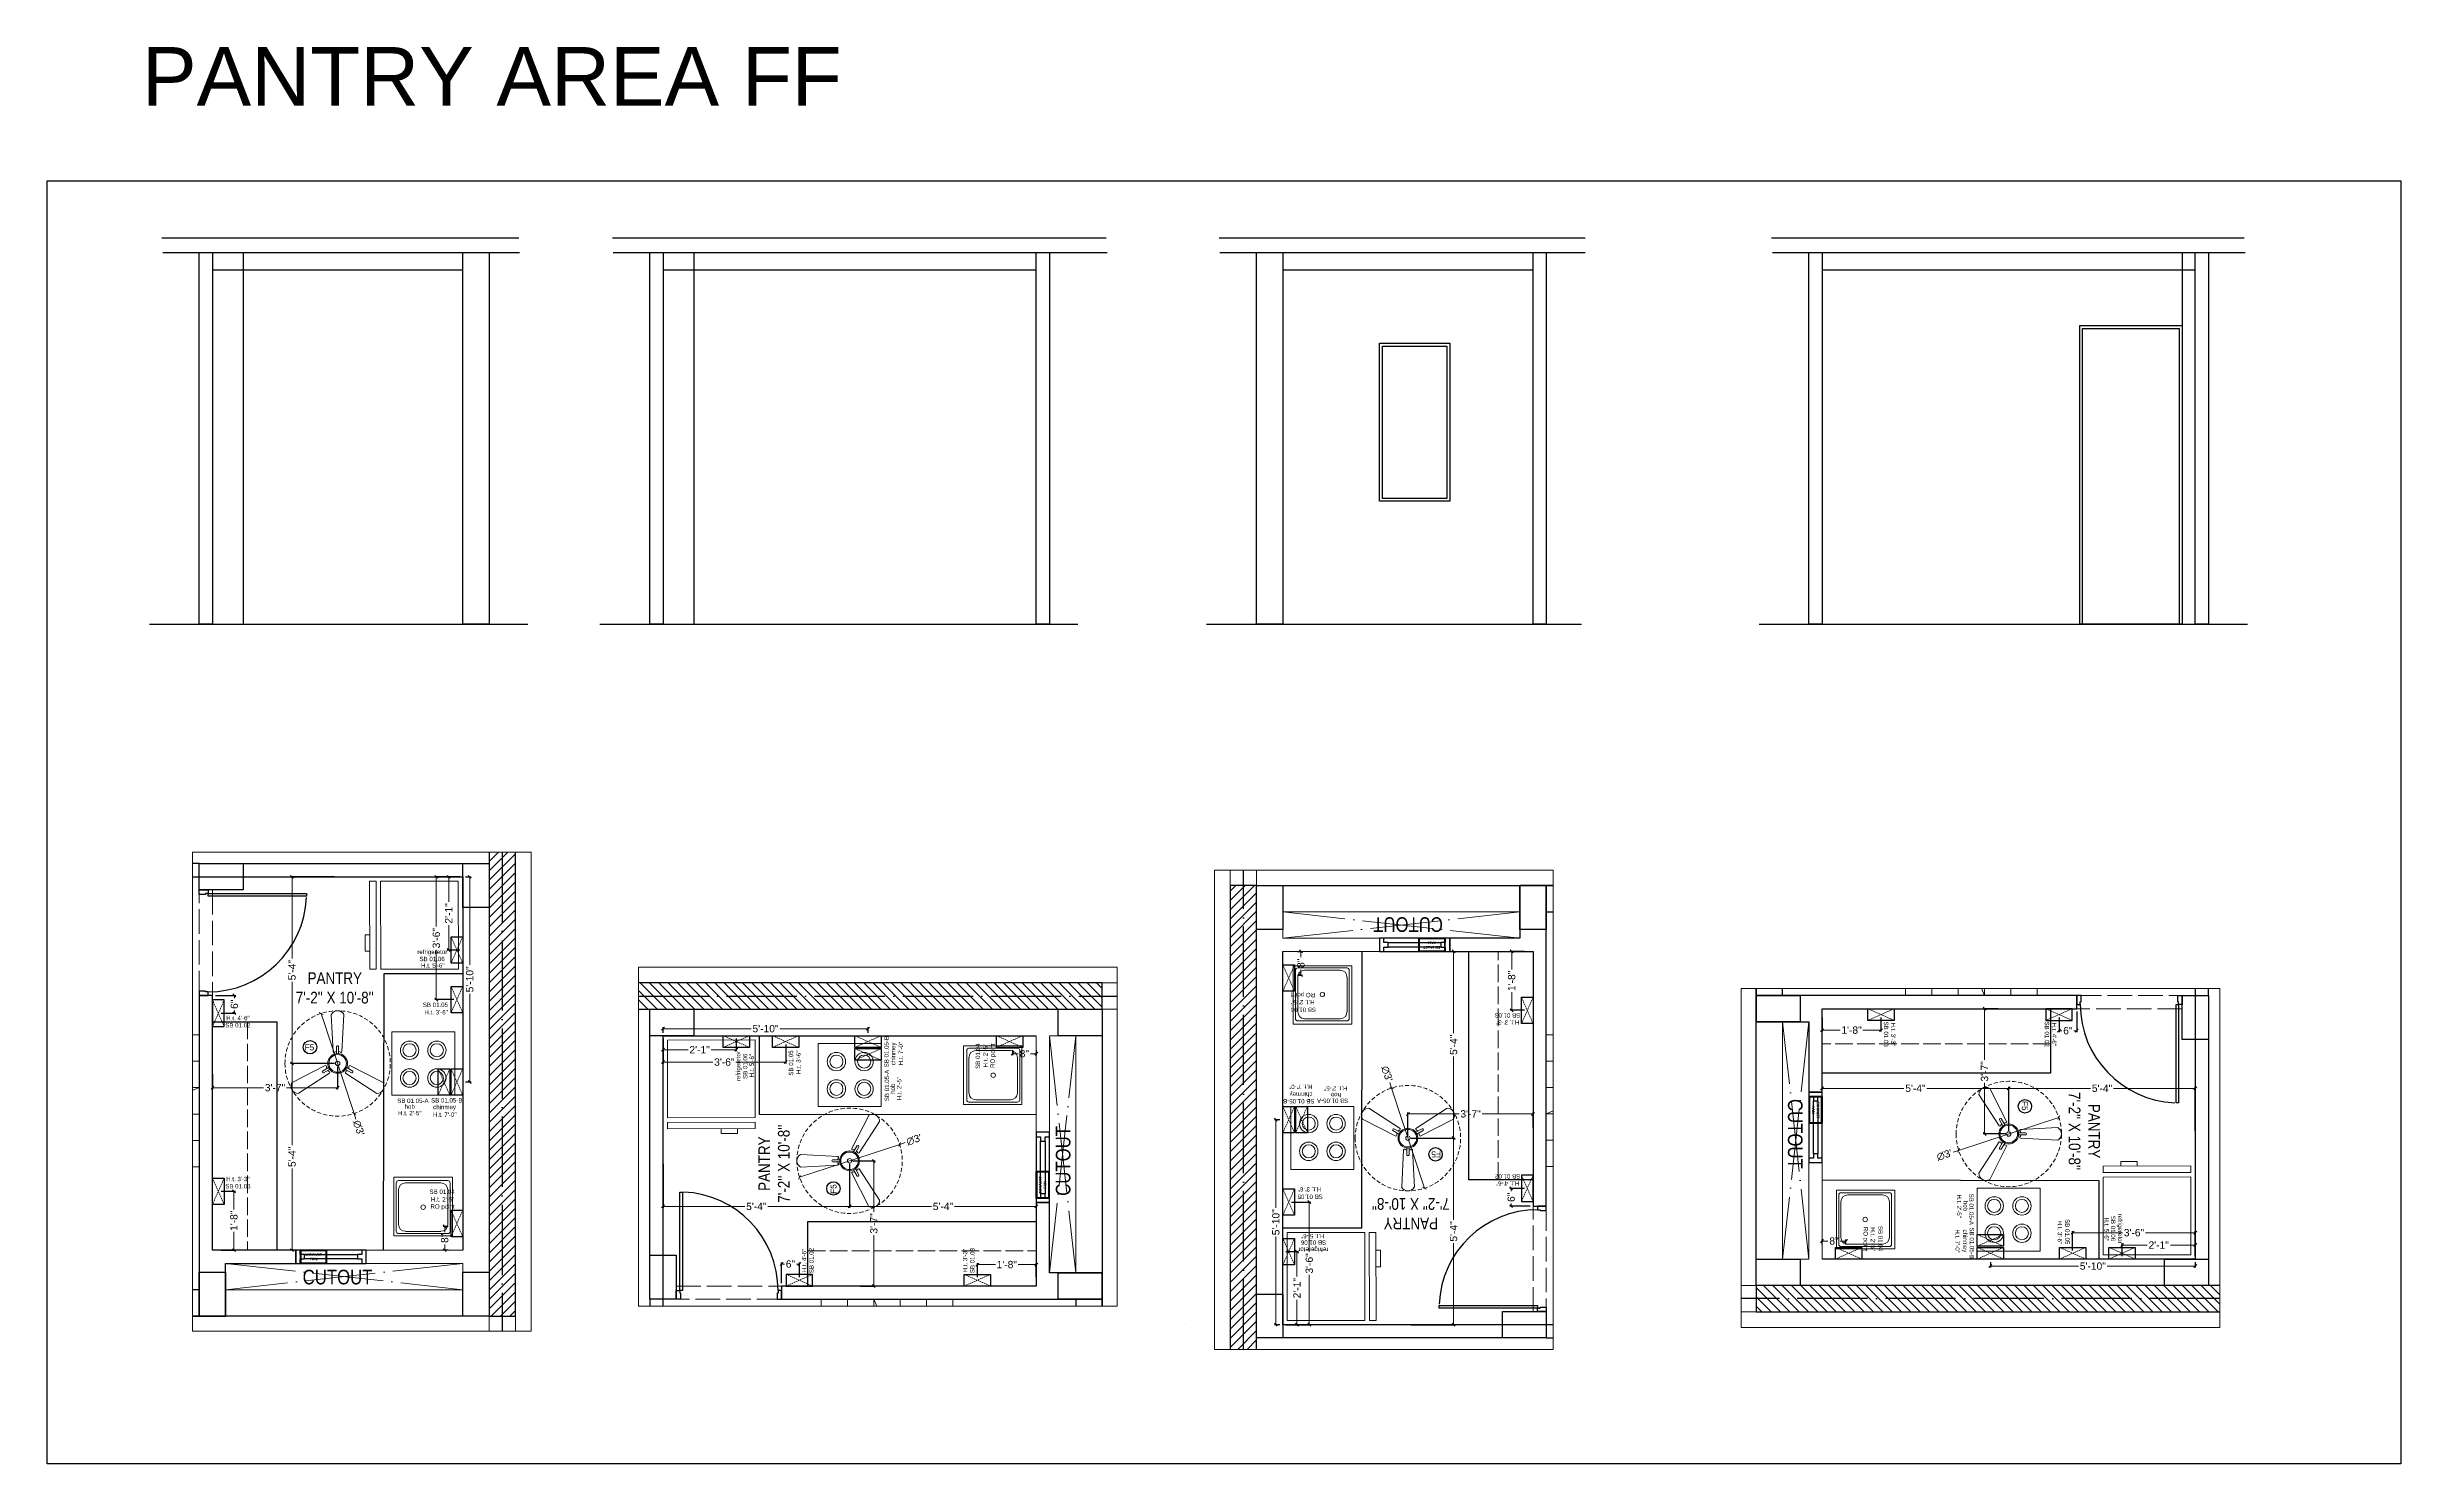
# Model space of a CAD drawing. Header units: millimetres. Extents: x 56222 to 3066687, y -650199 to -121287.
# Drawn here: x 133450 to 134254, y -183345 to -182861 of the extents above; entities that cross this region are included whole.
import ezdxf

# ---------------------------------------------------------------- set-up
doc = ezdxf.new("R2010")
doc.units = ezdxf.units.MM
doc.header["$MEASUREMENT"] = 0
doc.header["$PDMODE"] = 35
for name, pattern in [('ACAD_ISO02W100', [15, 12, -3]), ('ACAD_ISO04W100', [30, 24, -3, 0, -3]), ('DASHED', [0.75, 0.5, -0.25]), ('DASHED2', [0.375, 0.25, -0.125])]:
    doc.linetypes.add(name, pattern=pattern)
doc.layers.get('Defpoints').update_dxf_attribs({"color": 220})
for name, color, linetype in [('AR DOOR', 40, 'Continuous'), ('AR ELE-5', 134, 'Continuous'), ('str coll', 6, 'Continuous')]:
    doc.layers.add(name, color=color, linetype=linetype)
for name, color, linetype, lineweight in [('COLUMN', 1, 'Continuous', 30), ('dim05', 1, 'Continuous', 13), ('el', 7, 'Continuous', 20), ('ELEC-wires', 1, 'DASHED2', 13), ('Electrical', 84, 'Continuous', 30), ('ELEVATION', 250, 'Continuous', 9), ('FIRST FLOOR', 7, 'Continuous', 9), ('FIRST FLOOR ( TEXT )', 7, 'Continuous', 9), ('FIRST FLOOR_( PLine )_', 251, 'Continuous', 30), ('FIRST FLOOR_( STAIR )', 251, 'Continuous', 9), ('FURNITURE', 32, 'Continuous', 9), ('furniture dimensions', 1, 'DASHED', 0), ('GROUND FLOOR', 7, 'Continuous', 9), ('GROUND FLOOR  ( HATCH )', 251, 'Continuous', 9), ('SECTION ( SLAB PLine )', 104, 'Continuous', 30), ('wall', 7, 'Continuous', 30), ('X_PLOT', 1, 'Continuous', 9), ('XX~SLAB ( BEAM )~ ( DIM )', 7, 'Continuous', 9)]:
    doc.layers.add(name, color=color, linetype=linetype, lineweight=lineweight)
doc.layers.add('XX~SLAB ( PLINE )', color=251, linetype='Continuous', plot=False)
doc.styles.add('Arial', font='arial.ttf')
doc.styles.add("Cn_BT_0'-0", font='swissc.ttf')
doc.styles.add('KATHA', font='swissc.ttf')
doc.styles.get("Standard").update_dxf_attribs({"font": 'arial.ttf', "height": 6})
doc.dimstyles.new('ISO-25', dxfattribs={"dimtxt": 2.5, "dimasz": 1, "dimexe": 0.5, "dimexo": 1, "dimtad": 0, "dimdec": 1, "dimlunit": 4, "dimtxsty": 'Standard', "dimblk": 'OBLIQUE', "dimcen": 2.5, "dimclrd": 1, "dimclre": 1, "dimclrt": 5, "dimadec": 0, "dimazin": 0, "dimtfac": 1, "dimtdec": 1, "dimtmove": 0, "dimatfit": 3, "dimfxl": 1, "dimlwd": -1, "dimarcsym": 0})

# ---------------------------------------------------------------- blocks, each defined once
blk = doc.blocks.new('*U19')
for points in [[(-1160, 0), (-1120, 0), (-1120, 30), (-1110, 30), (-1110, 100), (-1160, 100)], [(0, 0), (0, -1120), (-30, -1120), (-30, 0)], [(40, 0), (0, 0), (0, 30), (-10, 30), (-10, 100), (40, 100)]]:
    blk.add_lwpolyline(points, close=True)
at = {"layer": 'AR ELE-5', "linetype": 'ByBlock', "ltscale": 15}
blk.add_arc((2, 1), 1122, 180.0347, 267.627, dxfattribs=at)
blk = doc.blocks.new("SINK 20'' X 20''")
at = {"layer": 'FURNITURE'}
for p, q in [((3351628.98, -518299.55), (3351628.98, -518283)), ((3351629.75, -518282.23), (3351646.6, -518282.23)), ((3351629.75, -518297.22), (3351629.75, -518285.33)), ((3351632.08, -518283), (3351644.24, -518283)), ((3351646.57, -518285.33), (3351646.57, -518297.22)), ((3351647.38, -518283), (3351647.38, -518299.55)), ((3351646.6, -518300.32), (3351629.75, -518300.32)), ((3351644.24, -518299.55), (3351632.08, -518299.55))]:
    blk.add_line(p, q, dxfattribs=at)
blk.add_lwpolyline([(3351648.16, -518281.09), (3351628.16, -518281.09), (3351628.16, -518301.09), (3351648.16, -518301.09)], close=True, dxfattribs=at)
blk.add_circle((3351638.16, -518291.28), 0.762, dxfattribs=at)
for centre, radius, start, end in [((3351629.75, -518283), 0.775, 90, 180), ((3351632.08, -518285.33), 2.32, 90, 180), ((3351644.24, -518285.33), 2.32, 0, 90), ((3351646.6, -518283), 0.775, 0, 90), ((3351629.75, -518299.55), 0.775, 180, 270), ((3351632.08, -518297.22), 2.32, 180, 270), ((3351644.24, -518297.22), 2.32, 270, 0), ((3351646.6, -518299.55), 0.775, 270, 0)]:
    blk.add_arc(centre, radius, start, end, dxfattribs=at)
blk = doc.blocks.new('sf sfs')
at = {"layer": 'FURNITURE'}
blk.add_line((3348685.97, -514612.12), (3348664.42, -514612.12), dxfattribs=at)
blk.add_lwpolyline([(3348664.42, -514612.12), (3348664.42, -514590.57), (3348685.97, -514590.57), (3348685.97, -514612.12)], dxfattribs=at)
for centre, radius in [((3348670.49, -514596.83), 3.14), ((3348670.49, -514596.83), 2.24), ((3348679.82, -514596.83), 3.14), ((3348679.82, -514596.83), 2.24), ((3348670.49, -514606.3), 3.14), ((3348679.82, -514606.3), 3.14), ((3348670.49, -514606.3), 2.24), ((3348679.82, -514606.3), 2.24)]:
    blk.add_circle(centre, radius, dxfattribs=at)
blk = doc.blocks.new('6616')
at = {"color": 242, "linetype": 'DASHED', "true_color": 0xcd2027}
for p, q in [((386784.79, -36915.77), (386775.78, -36911.78)), ((386784.79, -36911.78), (386775.78, -36915.77))]:
    blk.add_line(p, q, dxfattribs=at)
at = {"layer": 'ELEC-wires', "color": 5, "linetype": 'ByBlock', "lineweight": 30, "ltscale": 4}
blk.add_lwpolyline([(386775.78, -36911.78), (386784.79, -36911.78), (386784.79, -36915.77), (386775.78, -36915.77)], close=True, dxfattribs=at)
blk = doc.blocks.new('_Oblique')
at = {"layer": 'wall', "color": 0, "lineweight": -2}
blk.add_line((-0.5, -0.5), (0.5, 0.5), dxfattribs=at)
blk = doc.blocks.new('*D164')
at = {"layer": 'Defpoints', "color": 0, "lineweight": 30, "transparency": 16777216}
for p in [(133592.25, -183144.15), (133587.45, -183169.15), (133592.25, -183169.15)]:
    blk.add_point(p, dxfattribs=at)
at = {"layer": 'dim05', "color": 1, "linetype": 'Continuous', "lineweight": -2, "transparency": 16777216}
for p, q in [((133591.25, -183144.15), (133586.95, -183144.15)), ((133591.25, -183169.15), (133586.95, -183169.15))]:
    blk.add_line(p, q, dxfattribs=at)
at = {"layer": 'dim05', "color": 1, "linetype": 'Continuous', "transparency": 16777216}
for p, q in [((133587.45, -183144.15), (133587.45, -183152.68)), ((133587.45, -183169.15), (133587.45, -183160.62))]:
    blk.add_line(p, q, dxfattribs=at)
at = {"layer": 'dim05', "color": 1, "transparency": 16777216}
for p, rotation in [((133587.45, -183144.15), 90), ((133587.45, -183169.15), 270)]:
    blk.add_blockref('_Oblique', p, dxfattribs=dict(at, rotation=rotation))
at = {"layer": 'dim05', "color": 5, "lineweight": 25, "transparency": 16777216, "insert": (133587.45, -183156.65), "char_height": 2.5, "attachment_point": 5, "rotation": 90, "style": 'Arial'}
blk.add_mtext('2\'-1"', dxfattribs=at)
blk = doc.blocks.new('*D165')
at = {"layer": 'Defpoints', "color": 0, "lineweight": 30, "transparency": 16777216}
for p in [(133592.25, -183144.15), (133592.25, -183214.18), (133594.65, -183214.18)]:
    blk.add_point(p, dxfattribs=at)
at = {"layer": 'dim05', "color": 1, "linetype": 'Continuous', "lineweight": -2, "transparency": 16777216}
for p, q in [((133593.25, -183144.15), (133595.15, -183144.15)), ((133593.25, -183214.18), (133595.15, -183214.18))]:
    blk.add_line(p, q, dxfattribs=at)
at = {"layer": 'dim05', "color": 1, "linetype": 'Continuous', "transparency": 16777216}
for p, q in [((133594.65, -183144.15), (133594.65, -183174.25)), ((133594.65, -183214.18), (133594.65, -183184.09))]:
    blk.add_line(p, q, dxfattribs=at)
at = {"layer": 'dim05', "color": 1, "transparency": 16777216}
for p, rotation in [((133594.65, -183144.15), 90), ((133594.65, -183214.18), 270)]:
    blk.add_blockref('_Oblique', p, dxfattribs=dict(at, rotation=rotation))
at = {"layer": 'dim05', "color": 5, "lineweight": 25, "transparency": 16777216, "insert": (133594.65, -183179.17), "char_height": 2.5, "attachment_point": 5, "rotation": 90, "style": 'Arial'}
blk.add_mtext('5\'-10"', dxfattribs=at)
blk = doc.blocks.new('*D166')
at = {"layer": 'Defpoints', "color": 0, "lineweight": 30, "transparency": 16777216}
for p in [(133588.26, -183263.54), (133586.09, -183271.65), (133588.26, -183271.65)]:
    blk.add_point(p, dxfattribs=at)
at = {"layer": 'dim05', "color": 1, "linetype": 'Continuous', "lineweight": -2, "transparency": 16777216}
for p, q in [((133587.26, -183263.54), (133585.59, -183263.54)), ((133587.26, -183271.65), (133585.59, -183271.65))]:
    blk.add_line(p, q, dxfattribs=at)
at = {"layer": 'dim05', "color": 1, "linetype": 'Continuous', "transparency": 16777216}
for p, q in [((133586.09, -183263.54), (133586.09, -183265.53)), ((133586.09, -183271.65), (133586.09, -183269.66))]:
    blk.add_line(p, q, dxfattribs=at)
at = {"layer": 'dim05', "color": 1, "transparency": 16777216}
for p, rotation in [((133586.09, -183263.54), 90), ((133586.09, -183271.65), 270)]:
    blk.add_blockref('_Oblique', p, dxfattribs=dict(at, rotation=rotation))
at = {"layer": 'dim05', "color": 5, "lineweight": 25, "transparency": 16777216, "insert": (133586.09, -183267.6), "char_height": 2.5, "attachment_point": 5, "rotation": 90, "style": 'Arial'}
blk.add_mtext('8"', dxfattribs=at)
blk = doc.blocks.new('A$C1B9B2090')
at = {"layer": 'Electrical', "ltscale": 10}
blk.add_line((0, 4.97), (10.08, 4.97), dxfattribs=at)
at = {"layer": 'Electrical', "ltscale": 2}
for points in [[(0, 0), (10.08, 0), (10.08, 4.97), (0, 4.97)], [(0.25, 0.25), (9.83, 0.25), (9.83, 4.72), (0.25, 4.72)]]:
    blk.add_lwpolyline(points, close=True, dxfattribs=at)
at = {"layer": 'Electrical', "ltscale": 2, "insert": (1.5, 3.92), "char_height": 1.05, "width": 7.1646, "attachment_point": 1}
blk.add_mtext('\\pxqc;{\\fMalgun Gothic|b1|i0|c0|p34;\\W5.565;\\C0;\\W1;EXHAUST \\P\\W7.7995;\\W1;FAN}', dxfattribs=at)
blk = doc.blocks.new('*D167')
at = {"layer": 'Defpoints', "color": 0, "lineweight": 30, "transparency": 16777216}
for p in [(133508.74, -183251.55), (133508.74, -183271.65), (133514.07, -183271.65)]:
    blk.add_point(p, dxfattribs=at)
at = {"layer": 'dim05', "color": 1, "linetype": 'Continuous', "lineweight": -2, "transparency": 16777216}
for p, q in [((133509.74, -183251.55), (133514.57, -183251.55)), ((133509.74, -183271.65), (133514.57, -183271.65))]:
    blk.add_line(p, q, dxfattribs=at)
at = {"layer": 'dim05', "color": 1, "linetype": 'Continuous', "transparency": 16777216}
for p, q in [((133514.07, -183251.55), (133514.07, -183257.77)), ((133514.07, -183271.65), (133514.07, -183265.43))]:
    blk.add_line(p, q, dxfattribs=at)
at = {"layer": 'dim05', "color": 1, "transparency": 16777216}
for p, rotation in [((133514.07, -183251.55), 90), ((133514.07, -183271.65), 270)]:
    blk.add_blockref('_Oblique', p, dxfattribs=dict(at, rotation=rotation))
at = {"layer": 'dim05', "color": 5, "lineweight": 25, "transparency": 16777216, "insert": (133514.07, -183261.6), "char_height": 2.5, "attachment_point": 5, "rotation": 90, "style": 'Arial'}
blk.add_mtext('1\'-8"', dxfattribs=at)
blk = doc.blocks.new('*D168')
at = {"layer": 'Defpoints', "color": 0, "lineweight": 30, "transparency": 16777216}
for p in [(133506.75, -183184.65), (133508.74, -183190.72), (133514.25, -183190.72)]:
    blk.add_point(p, dxfattribs=at)
at = {"layer": 'dim05', "color": 1, "linetype": 'Continuous', "lineweight": -2, "transparency": 16777216}
for p, q in [((133507.75, -183184.65), (133514.75, -183184.65)), ((133509.74, -183190.72), (133514.75, -183190.72))]:
    blk.add_line(p, q, dxfattribs=at)
at = {"layer": 'dim05', "color": 1, "linetype": 'Continuous', "transparency": 16777216}
for p, q in [((133514.25, -183184.65), (133514.25, -183185.62)), ((133514.25, -183190.72), (133514.25, -183189.75))]:
    blk.add_line(p, q, dxfattribs=at)
at = {"layer": 'dim05', "color": 1, "transparency": 16777216}
for p, rotation in [((133514.25, -183184.65), 90), ((133514.25, -183190.72), 270)]:
    blk.add_blockref('_Oblique', p, dxfattribs=dict(at, rotation=rotation))
at = {"layer": 'dim05', "color": 5, "lineweight": 25, "transparency": 16777216, "insert": (133514.25, -183187.68), "char_height": 2.5, "attachment_point": 5, "rotation": 90, "style": 'Arial'}
blk.add_mtext('6"', dxfattribs=at)
blk = doc.blocks.new('*D169')
at = {"layer": 'Defpoints', "color": 0, "lineweight": 30, "transparency": 16777216}
for p in [(133583.23, -183144.15), (133590.43, -183144.15), (133590.26, -183186.07)]:
    blk.add_point(p, dxfattribs=at)
at = {"layer": 'dim05', "color": 1, "linetype": 'Continuous', "lineweight": -2, "transparency": 16777216}
for p, q in [((133589.43, -183144.15), (133582.73, -183144.15)), ((133589.26, -183186.07), (133582.73, -183186.07))]:
    blk.add_line(p, q, dxfattribs=at)
at = {"layer": 'dim05', "color": 1, "linetype": 'Continuous', "transparency": 16777216}
for p, q in [((133583.23, -183144.15), (133583.23, -183161.16)), ((133583.23, -183186.07), (133583.23, -183169.06))]:
    blk.add_line(p, q, dxfattribs=at)
at = {"layer": 'dim05', "color": 1, "transparency": 16777216}
for p, rotation in [((133583.23, -183144.15), 90), ((133583.23, -183186.07), 270)]:
    blk.add_blockref('_Oblique', p, dxfattribs=dict(at, rotation=rotation))
at = {"layer": 'dim05', "color": 5, "lineweight": 25, "transparency": 16777216, "insert": (133583.23, -183165.11), "char_height": 2.5, "attachment_point": 5, "rotation": 90, "style": 'Arial'}
blk.add_mtext('3\'-6"', dxfattribs=at)
blk = doc.blocks.new('fan')
at = {"layer": 'Electrical', "lineweight": 15, "ltscale": 20}
for p, q in [((3300835.3, -509900.8), (3300836.5, -509923.4)), ((3300841.8, -509923.4), (3300843, -509900.8)), ((3300838.5, -509924.6), (3300838.5, -509920.2)), ((3300839.8, -509920.3), (3300839.8, -509924.6)), ((3300831.7, -509931.8), (3300811.5, -509942.1)), ((3300815.3, -509948.7), (3300834.3, -509936.4)), ((3300829.9, -509935.1), (3300833.6, -509932.9)), ((3300834.3, -509934.1), (3300830.6, -509936.2)), ((3300847.7, -509936.2), (3300844, -509934.1)), ((3300844, -509936.4), (3300863, -509948.7)), ((3300844.6, -509932.9), (3300848.4, -509935.1)), ((3300866.8, -509942.1), (3300846.6, -509931.8))]:
    blk.add_line(p, q, dxfattribs=at)
at = {"layer": 'Electrical', "linetype": 'DASHED', "lineweight": 15, "ltscale": 5}
blk.add_circle((3300839.1, -509930.5), 32, dxfattribs=at)
at = {"layer": 'Electrical', "lineweight": 15, "ltscale": 20}
for centre, major_axis, start_param, end_param in [((3300839.1, -509902.9), (3.12, 3.12), -0.272136, 1.842967), ((3300839.1, -509930.5), (4.24, -4.24), 3.14161, 9.424795), ((3300839.1, -509930.5), (3.77, -3.77), 1.749190548672175e-05, 6.283202799085073), ((3300837.1, -509923.1), (0.51, 0.51), 2.863014, 4.257784), ((3300839.1, -509926.4), (2.27, -2.27), 2.565057, 2.951308), ((3300839.1, -509920.5), (0.501, 0.501), -0.465536, 1.983618), ((3300839.1, -509926.4), (2.27, 2.27), 0.19032, 0.57657), ((3300841.2, -509923.1), (0.51, -0.51), 5.167028, 6.561799), ((3300830.5, -509935.5), (0.501, -0.501), 3.199655, 5.648809), ((3300831.7, -509932.5), (0.51, -0.51), 0.978238, 2.373008), ((3300835.6, -509932.6), (2.27, -2.27), 3.855511, 4.241762), ((3300835.6, -509932.6), (2.27, -2.27), 4.659452, 5.045703), ((3300833.7, -509936), (0.51, 0.51), -1.325776, 0.068994), ((3300839.1, -509930.5), (0.943, 0.943), 1.570814, 7.853999), ((3300844.6, -509936), (0.51, -0.51), 3.072633, 4.467404), ((3300842.7, -509932.6), (2.27, 2.27), 4.37911, 4.765361), ((3300842.7, -509932.6), (2.27, 2.27), 5.183051, 5.569301), ((3300846.6, -509932.5), (0.51, -0.51), 2.339416, 3.734186), ((3300847.8, -509935.5), (0.501, 0.501), 3.723254, 6.172408), ((3300815.3, -509944.3), (3.12, -3.12), 3.393055, 5.508159), ((3300863, -509944.3), (3.12, -3.12), 5.48745, 7.602554)]:
    blk.add_ellipse(centre, major_axis=major_axis, ratio=1, start_param=start_param, end_param=end_param, dxfattribs=at)
blk = doc.blocks.new('*D170')
at = {"layer": 'Defpoints', "color": 0, "lineweight": 30, "transparency": 16777216}
for p in [(133533.94, -183144.15), (133549.5, -183144.15), (133549.5, -183207.9)]:
    blk.add_point(p, dxfattribs=at)
at = {"layer": 'dim05', "color": 1, "linetype": 'Continuous', "lineweight": -2, "transparency": 16777216}
for p, q in [((133548.5, -183144.15), (133533.44, -183144.15)), ((133548.5, -183207.9), (133533.44, -183207.9))]:
    blk.add_line(p, q, dxfattribs=at)
at = {"layer": 'dim05', "color": 1, "linetype": 'Continuous', "transparency": 16777216}
for p, q in [((133533.94, -183144.15), (133533.94, -183172.08)), ((133533.94, -183207.9), (133533.94, -183179.97))]:
    blk.add_line(p, q, dxfattribs=at)
at = {"layer": 'dim05', "color": 1, "transparency": 16777216}
for p, rotation in [((133533.94, -183144.15), 90), ((133533.94, -183207.9), 270)]:
    blk.add_blockref('_Oblique', p, dxfattribs=dict(at, rotation=rotation))
at = {"layer": 'dim05', "color": 5, "lineweight": 25, "transparency": 16777216, "insert": (133533.94, -183176.03), "char_height": 2.5, "attachment_point": 5, "rotation": 90, "style": 'Arial'}
blk.add_mtext('5\'-4"', dxfattribs=at)
blk = doc.blocks.new('*D171')
at = {"layer": 'Defpoints', "color": 0, "lineweight": 30, "transparency": 16777216}
for p in [(133549.5, -183207.9), (133533.94, -183271.65), (133550.98, -183271.65)]:
    blk.add_point(p, dxfattribs=at)
at = {"layer": 'dim05', "color": 1, "linetype": 'Continuous', "lineweight": -2, "transparency": 16777216}
for p, q in [((133548.5, -183207.9), (133533.44, -183207.9)), ((133549.98, -183271.65), (133533.44, -183271.65))]:
    blk.add_line(p, q, dxfattribs=at)
at = {"layer": 'dim05', "color": 1, "linetype": 'Continuous', "transparency": 16777216}
for p, q in [((133533.94, -183207.9), (133533.94, -183235.83)), ((133533.94, -183271.65), (133533.94, -183243.72))]:
    blk.add_line(p, q, dxfattribs=at)
at = {"layer": 'dim05', "color": 1, "transparency": 16777216}
for p, rotation in [((133533.94, -183207.9), 90), ((133533.94, -183271.65), 270)]:
    blk.add_blockref('_Oblique', p, dxfattribs=dict(at, rotation=rotation))
at = {"layer": 'dim05', "color": 5, "lineweight": 25, "transparency": 16777216, "insert": (133533.94, -183239.78), "char_height": 2.5, "attachment_point": 5, "rotation": 90, "style": 'Arial'}
blk.add_mtext('5\'-4"', dxfattribs=at)
blk = doc.blocks.new('*D172')
at = {"layer": 'Defpoints', "color": 0, "lineweight": 30, "transparency": 16777216}
for p in [(133506.75, -183210.51), (133549.5, -183207.9), (133506.75, -183216.16)]:
    blk.add_point(p, dxfattribs=at)
at = {"layer": 'dim05', "color": 1, "linetype": 'Continuous', "lineweight": -2, "transparency": 16777216}
for p, q in [((133506.75, -183211.51), (133506.75, -183216.66)), ((133549.5, -183208.9), (133549.5, -183216.66))]:
    blk.add_line(p, q, dxfattribs=at)
at = {"layer": 'dim05', "color": 1, "linetype": 'Continuous', "transparency": 16777216}
for p, q in [((133506.75, -183216.16), (133524.18, -183216.16)), ((133549.5, -183216.16), (133532.07, -183216.16))]:
    blk.add_line(p, q, dxfattribs=at)
at = {"layer": 'dim05', "color": 1, "transparency": 16777216, "rotation": 180}
blk.add_blockref('_Oblique', (133506.75, -183216.16), dxfattribs=at)
at = {"layer": 'dim05', "color": 1, "transparency": 16777216}
blk.add_blockref('_Oblique', (133549.5, -183216.16), dxfattribs=at)
at = {"layer": 'dim05', "color": 5, "lineweight": 25, "transparency": 16777216, "insert": (133528.13, -183216.16), "char_height": 2.5, "attachment_point": 5, "style": 'Arial'}
blk.add_mtext('3\'-7"', dxfattribs=at)
blk = doc.blocks.new('*D173')
at = {"layer": 'Defpoints', "color": 0, "lineweight": 30, "transparency": 16777216}
for p in [(133543.89, -183190.8), (133555.11, -183225.01)]:
    blk.add_point(p, dxfattribs=at)
at = {"layer": 'dim05', "color": 1, "linetype": 'Continuous', "transparency": 16777216}
for p in [(133543.89, -183190.8), (133555.73, -183226.91)]:
    blk.add_line(p, (133555.11, -183225.01), dxfattribs=at)
at = {"layer": 'dim05', "color": 1, "transparency": 16777216}
for p, rotation in [((133543.89, -183190.8), 288.1497433960045), ((133555.11, -183225.01), 108.1497433960045)]:
    blk.add_blockref('_Oblique', p, dxfattribs=dict(at, rotation=rotation))
at = {"layer": 'dim05', "color": 5, "lineweight": 25, "transparency": 16777216, "insert": (133556.71, -183229.89), "char_height": 2.5, "attachment_point": 5, "rotation": 288.14974, "style": 'Arial'}
blk.add_mtext("∅3'", dxfattribs=at)
blk = doc.blocks.new('*D144')
at = {"layer": 'Defpoints', "color": 0, "lineweight": 30, "transparency": 16777216}
for p in [(133660.69, -183198.41), (133685.69, -183198.41), (133685.69, -183203.21)]:
    blk.add_point(p, dxfattribs=at)
at = {"layer": 'dim05', "color": 1, "linetype": 'Continuous', "lineweight": -2, "transparency": 16777216}
for p, q in [((133660.69, -183199.41), (133660.69, -183203.71)), ((133685.69, -183199.41), (133685.69, -183203.71))]:
    blk.add_line(p, q, dxfattribs=at)
at = {"layer": 'dim05', "color": 1, "linetype": 'Continuous', "transparency": 16777216}
for p, q in [((133660.69, -183203.21), (133669.22, -183203.21)), ((133685.69, -183203.21), (133677.16, -183203.21))]:
    blk.add_line(p, q, dxfattribs=at)
at = {"layer": 'dim05', "color": 1, "transparency": 16777216, "rotation": 180}
blk.add_blockref('_Oblique', (133660.69, -183203.21), dxfattribs=at)
at = {"layer": 'dim05', "color": 1, "transparency": 16777216}
blk.add_blockref('_Oblique', (133685.69, -183203.21), dxfattribs=at)
at = {"layer": 'dim05', "color": 5, "lineweight": 25, "transparency": 16777216, "insert": (133673.19, -183203.21), "char_height": 2.5, "attachment_point": 5, "style": 'Arial'}
blk.add_mtext('2\'-1"', dxfattribs=at)
blk = doc.blocks.new('*D145')
at = {"layer": 'Defpoints', "color": 0, "lineweight": 30, "transparency": 16777216}
for p in [(133730.73, -183196.01), (133660.69, -183198.41), (133730.73, -183198.41)]:
    blk.add_point(p, dxfattribs=at)
at = {"layer": 'dim05', "color": 1, "linetype": 'Continuous', "lineweight": -2, "transparency": 16777216}
for p, q in [((133660.69, -183197.41), (133660.69, -183195.51)), ((133730.73, -183197.41), (133730.73, -183195.51))]:
    blk.add_line(p, q, dxfattribs=at)
at = {"layer": 'dim05', "color": 1, "linetype": 'Continuous', "transparency": 16777216}
for p, q in [((133660.69, -183196.01), (133690.79, -183196.01)), ((133730.73, -183196.01), (133700.63, -183196.01))]:
    blk.add_line(p, q, dxfattribs=at)
at = {"layer": 'dim05', "color": 1, "transparency": 16777216, "rotation": 180}
blk.add_blockref('_Oblique', (133660.69, -183196.01), dxfattribs=at)
at = {"layer": 'dim05', "color": 1, "transparency": 16777216}
blk.add_blockref('_Oblique', (133730.73, -183196.01), dxfattribs=at)
at = {"layer": 'dim05', "color": 5, "lineweight": 25, "transparency": 16777216, "insert": (133695.71, -183196.01), "char_height": 2.5, "attachment_point": 5, "style": 'Arial'}
blk.add_mtext('5\'-10"', dxfattribs=at)
blk = doc.blocks.new('*D146')
at = {"layer": 'Defpoints', "color": 0, "lineweight": 30, "transparency": 16777216}
for p in [(133780.08, -183202.39), (133788.19, -183202.39), (133788.19, -183204.57)]:
    blk.add_point(p, dxfattribs=at)
at = {"layer": 'dim05', "color": 1, "linetype": 'Continuous', "lineweight": -2, "transparency": 16777216}
for p, q in [((133780.08, -183203.39), (133780.08, -183205.07)), ((133788.19, -183203.39), (133788.19, -183205.07))]:
    blk.add_line(p, q, dxfattribs=at)
at = {"layer": 'dim05', "color": 1, "linetype": 'Continuous', "transparency": 16777216}
for p, q in [((133780.08, -183204.57), (133782.07, -183204.57)), ((133788.19, -183204.57), (133786.2, -183204.57))]:
    blk.add_line(p, q, dxfattribs=at)
at = {"layer": 'dim05', "color": 1, "transparency": 16777216, "rotation": 180}
blk.add_blockref('_Oblique', (133780.08, -183204.57), dxfattribs=at)
at = {"layer": 'dim05', "color": 1, "transparency": 16777216}
blk.add_blockref('_Oblique', (133788.19, -183204.57), dxfattribs=at)
at = {"layer": 'dim05', "color": 5, "lineweight": 25, "transparency": 16777216, "insert": (133784.14, -183204.57), "char_height": 2.5, "attachment_point": 5, "style": 'Arial'}
blk.add_mtext('8"', dxfattribs=at)
blk = doc.blocks.new('*D147')
at = {"layer": 'Defpoints', "color": 0, "lineweight": 30, "transparency": 16777216}
for p in [(133788.19, -183276.58), (133768.1, -183281.91), (133788.19, -183281.91)]:
    blk.add_point(p, dxfattribs=at)
at = {"layer": 'dim05', "color": 1, "linetype": 'Continuous', "lineweight": -2, "transparency": 16777216}
for p, q in [((133768.1, -183280.91), (133768.1, -183276.08)), ((133788.19, -183280.91), (133788.19, -183276.08))]:
    blk.add_line(p, q, dxfattribs=at)
at = {"layer": 'dim05', "color": 1, "linetype": 'Continuous', "transparency": 16777216}
for p, q in [((133768.1, -183276.58), (133774.31, -183276.58)), ((133788.19, -183276.58), (133781.97, -183276.58))]:
    blk.add_line(p, q, dxfattribs=at)
at = {"layer": 'dim05', "color": 1, "transparency": 16777216, "rotation": 180}
blk.add_blockref('_Oblique', (133768.1, -183276.58), dxfattribs=at)
at = {"layer": 'dim05', "color": 1, "transparency": 16777216}
blk.add_blockref('_Oblique', (133788.19, -183276.58), dxfattribs=at)
at = {"layer": 'dim05', "color": 5, "lineweight": 25, "transparency": 16777216, "insert": (133778.14, -183276.58), "char_height": 2.5, "attachment_point": 5, "style": 'Arial'}
blk.add_mtext('1\'-8"', dxfattribs=at)
blk = doc.blocks.new('*D148')
at = {"layer": 'Defpoints', "color": 0, "lineweight": 30, "transparency": 16777216}
for p in [(133707.26, -183276.41), (133701.19, -183283.91), (133707.26, -183281.91)]:
    blk.add_point(p, dxfattribs=at)
at = {"layer": 'dim05', "color": 1, "linetype": 'Continuous', "lineweight": -2, "transparency": 16777216}
for p, q in [((133701.19, -183282.91), (133701.19, -183275.91)), ((133707.26, -183280.91), (133707.26, -183275.91))]:
    blk.add_line(p, q, dxfattribs=at)
at = {"layer": 'dim05', "color": 1, "linetype": 'Continuous', "transparency": 16777216}
for p, q in [((133701.19, -183276.41), (133702.16, -183276.41)), ((133707.26, -183276.41), (133706.29, -183276.41))]:
    blk.add_line(p, q, dxfattribs=at)
at = {"layer": 'dim05', "color": 1, "transparency": 16777216, "rotation": 180}
blk.add_blockref('_Oblique', (133701.19, -183276.41), dxfattribs=at)
at = {"layer": 'dim05', "color": 1, "transparency": 16777216}
blk.add_blockref('_Oblique', (133707.26, -183276.41), dxfattribs=at)
at = {"layer": 'dim05', "color": 5, "lineweight": 25, "transparency": 16777216, "insert": (133704.23, -183276.41), "char_height": 2.5, "attachment_point": 5, "style": 'Arial'}
blk.add_mtext('6"', dxfattribs=at)
blk = doc.blocks.new('*D149')
at = {"layer": 'Defpoints', "color": 0, "lineweight": 30, "transparency": 16777216}
for p in [(133660.69, -183200.23), (133702.61, -183200.4), (133660.69, -183207.43)]:
    blk.add_point(p, dxfattribs=at)
at = {"layer": 'dim05', "color": 1, "linetype": 'Continuous', "lineweight": -2, "transparency": 16777216}
for p, q in [((133660.69, -183201.23), (133660.69, -183207.93)), ((133702.61, -183201.4), (133702.61, -183207.93))]:
    blk.add_line(p, q, dxfattribs=at)
at = {"layer": 'dim05', "color": 1, "linetype": 'Continuous', "transparency": 16777216}
for p, q in [((133660.69, -183207.43), (133677.7, -183207.43)), ((133702.61, -183207.43), (133685.6, -183207.43))]:
    blk.add_line(p, q, dxfattribs=at)
at = {"layer": 'dim05', "color": 1, "transparency": 16777216, "rotation": 180}
blk.add_blockref('_Oblique', (133660.69, -183207.43), dxfattribs=at)
at = {"layer": 'dim05', "color": 1, "transparency": 16777216}
blk.add_blockref('_Oblique', (133702.61, -183207.43), dxfattribs=at)
at = {"layer": 'dim05', "color": 5, "lineweight": 25, "transparency": 16777216, "insert": (133681.65, -183207.43), "char_height": 2.5, "attachment_point": 5, "style": 'Arial'}
blk.add_mtext('3\'-6"', dxfattribs=at)
blk = doc.blocks.new('*D150')
at = {"layer": 'Defpoints', "color": 0, "lineweight": 30, "transparency": 16777216}
for p in [(133660.69, -183241.16), (133724.44, -183241.16), (133660.69, -183256.72)]:
    blk.add_point(p, dxfattribs=at)
at = {"layer": 'dim05', "color": 1, "linetype": 'Continuous', "lineweight": -2, "transparency": 16777216}
for p, q in [((133660.69, -183242.16), (133660.69, -183257.22)), ((133724.44, -183242.16), (133724.44, -183257.22))]:
    blk.add_line(p, q, dxfattribs=at)
at = {"layer": 'dim05', "color": 1, "linetype": 'Continuous', "transparency": 16777216}
for p, q in [((133660.69, -183256.72), (133688.62, -183256.72)), ((133724.44, -183256.72), (133696.52, -183256.72))]:
    blk.add_line(p, q, dxfattribs=at)
at = {"layer": 'dim05', "color": 1, "transparency": 16777216, "rotation": 180}
blk.add_blockref('_Oblique', (133660.69, -183256.72), dxfattribs=at)
at = {"layer": 'dim05', "color": 1, "transparency": 16777216}
blk.add_blockref('_Oblique', (133724.44, -183256.72), dxfattribs=at)
at = {"layer": 'dim05', "color": 5, "lineweight": 25, "transparency": 16777216, "insert": (133692.57, -183256.72), "char_height": 2.5, "attachment_point": 5, "style": 'Arial'}
blk.add_mtext('5\'-4"', dxfattribs=at)
blk = doc.blocks.new('*D151')
at = {"layer": 'Defpoints', "color": 0, "lineweight": 30, "transparency": 16777216}
for p in [(133724.44, -183241.16), (133788.19, -183239.68), (133788.19, -183256.72)]:
    blk.add_point(p, dxfattribs=at)
at = {"layer": 'dim05', "color": 1, "linetype": 'Continuous', "lineweight": -2, "transparency": 16777216}
for p, q in [((133724.44, -183242.16), (133724.44, -183257.22)), ((133788.19, -183240.68), (133788.19, -183257.22))]:
    blk.add_line(p, q, dxfattribs=at)
at = {"layer": 'dim05', "color": 1, "linetype": 'Continuous', "transparency": 16777216}
for p, q in [((133724.44, -183256.72), (133752.37, -183256.72)), ((133788.19, -183256.72), (133760.27, -183256.72))]:
    blk.add_line(p, q, dxfattribs=at)
at = {"layer": 'dim05', "color": 1, "transparency": 16777216, "rotation": 180}
blk.add_blockref('_Oblique', (133724.44, -183256.72), dxfattribs=at)
at = {"layer": 'dim05', "color": 1, "transparency": 16777216}
blk.add_blockref('_Oblique', (133788.19, -183256.72), dxfattribs=at)
at = {"layer": 'dim05', "color": 5, "lineweight": 25, "transparency": 16777216, "insert": (133756.32, -183256.72), "char_height": 2.5, "attachment_point": 5, "style": 'Arial'}
blk.add_mtext('5\'-4"', dxfattribs=at)
blk = doc.blocks.new('*D152')
at = {"layer": 'Defpoints', "color": 0, "lineweight": 30, "transparency": 16777216}
for p in [(133724.44, -183241.16), (133727.05, -183283.91), (133732.71, -183283.91)]:
    blk.add_point(p, dxfattribs=at)
at = {"layer": 'dim05', "color": 1, "linetype": 'Continuous', "lineweight": -2, "transparency": 16777216}
for p, q in [((133725.44, -183241.16), (133733.21, -183241.16)), ((133728.05, -183283.91), (133733.21, -183283.91))]:
    blk.add_line(p, q, dxfattribs=at)
at = {"layer": 'dim05', "color": 1, "linetype": 'Continuous', "transparency": 16777216}
for p, q in [((133732.71, -183241.16), (133732.71, -183258.58)), ((133732.71, -183283.91), (133732.71, -183266.48))]:
    blk.add_line(p, q, dxfattribs=at)
at = {"layer": 'dim05', "color": 1, "transparency": 16777216}
for p, rotation in [((133732.71, -183241.16), 90), ((133732.71, -183283.91), 270)]:
    blk.add_blockref('_Oblique', p, dxfattribs=dict(at, rotation=rotation))
at = {"layer": 'dim05', "color": 5, "lineweight": 25, "transparency": 16777216, "insert": (133732.71, -183262.53), "char_height": 2.5, "attachment_point": 5, "rotation": 90, "style": 'Arial'}
blk.add_mtext('3\'-7"', dxfattribs=at)
blk = doc.blocks.new('*D153')
at = {"layer": 'Defpoints', "color": 0, "lineweight": 30, "transparency": 16777216}
for p in [(133741.55, -183235.55), (133707.34, -183246.76)]:
    blk.add_point(p, dxfattribs=at)
at = {"layer": 'dim05', "color": 1, "linetype": 'Continuous', "transparency": 16777216}
for p in [(133707.34, -183246.76), (133743.45, -183234.93)]:
    blk.add_line(p, (133741.55, -183235.55), dxfattribs=at)
at = {"layer": 'dim05', "color": 1, "transparency": 16777216}
for p, rotation in [((133741.55, -183235.55), 198.1497433960479), ((133707.34, -183246.76), 18.14974339604779)]:
    blk.add_blockref('_Oblique', p, dxfattribs=dict(at, rotation=rotation))
at = {"layer": 'dim05', "color": 5, "lineweight": 25, "transparency": 16777216, "insert": (133746.43, -183233.95), "char_height": 2.5, "attachment_point": 5, "rotation": 18.14974, "style": 'Arial'}
blk.add_mtext("∅3'", dxfattribs=at)
blk = doc.blocks.new('*D134')
at = {"layer": 'Defpoints', "color": 0, "lineweight": 30, "transparency": 16777216}
for p in [(133872.46, -183272.13), (133877.26, -183272.13), (133872.46, -183297.13)]:
    blk.add_point(p, dxfattribs=at)
at = {"layer": 'dim05', "color": 1, "linetype": 'Continuous', "lineweight": -2, "transparency": 16777216}
for p, q in [((133873.46, -183272.13), (133877.76, -183272.13)), ((133873.46, -183297.13), (133877.76, -183297.13))]:
    blk.add_line(p, q, dxfattribs=at)
at = {"layer": 'dim05', "color": 1, "linetype": 'Continuous', "transparency": 16777216}
for p, q in [((133877.26, -183272.13), (133877.26, -183280.67)), ((133877.26, -183297.13), (133877.26, -183288.6))]:
    blk.add_line(p, q, dxfattribs=at)
at = {"layer": 'dim05', "color": 1, "transparency": 16777216}
for p, rotation in [((133877.26, -183272.13), 90), ((133877.26, -183297.13), 270)]:
    blk.add_blockref('_Oblique', p, dxfattribs=dict(at, rotation=rotation))
at = {"layer": 'dim05', "color": 5, "lineweight": 25, "transparency": 16777216, "insert": (133877.26, -183284.63), "char_height": 2.5, "attachment_point": 5, "rotation": 90, "style": 'Arial'}
blk.add_mtext('2\'-1"', dxfattribs=at)
blk = doc.blocks.new('*D135')
at = {"layer": 'Defpoints', "color": 0, "lineweight": 30, "transparency": 16777216}
for p in [(133870.06, -183227.1), (133872.46, -183227.1), (133872.46, -183297.13)]:
    blk.add_point(p, dxfattribs=at)
at = {"layer": 'dim05', "color": 1, "linetype": 'Continuous', "lineweight": -2, "transparency": 16777216}
for p, q in [((133871.46, -183227.1), (133869.56, -183227.1)), ((133871.46, -183297.13), (133869.56, -183297.13))]:
    blk.add_line(p, q, dxfattribs=at)
at = {"layer": 'dim05', "color": 1, "linetype": 'Continuous', "transparency": 16777216}
for p, q in [((133870.06, -183227.1), (133870.06, -183257.2)), ((133870.06, -183297.13), (133870.06, -183267.04))]:
    blk.add_line(p, q, dxfattribs=at)
at = {"layer": 'dim05', "color": 1, "transparency": 16777216}
for p, rotation in [((133870.06, -183227.1), 90), ((133870.06, -183297.13), 270)]:
    blk.add_blockref('_Oblique', p, dxfattribs=dict(at, rotation=rotation))
at = {"layer": 'dim05', "color": 5, "lineweight": 25, "transparency": 16777216, "insert": (133870.06, -183262.12), "char_height": 2.5, "attachment_point": 5, "rotation": 90, "style": 'Arial'}
blk.add_mtext('5\'-10"', dxfattribs=at)
blk = doc.blocks.new('*D136')
at = {"layer": 'Defpoints', "color": 0, "lineweight": 30, "transparency": 16777216}
for p in [(133876.45, -183169.63), (133878.62, -183169.63), (133876.45, -183177.75)]:
    blk.add_point(p, dxfattribs=at)
at = {"layer": 'dim05', "color": 1, "linetype": 'Continuous', "lineweight": -2, "transparency": 16777216}
for p, q in [((133877.45, -183169.63), (133879.12, -183169.63)), ((133877.45, -183177.75), (133879.12, -183177.75))]:
    blk.add_line(p, q, dxfattribs=at)
at = {"layer": 'dim05', "color": 1, "linetype": 'Continuous', "transparency": 16777216}
for p, q in [((133878.62, -183169.63), (133878.62, -183171.63)), ((133878.62, -183177.75), (133878.62, -183175.75))]:
    blk.add_line(p, q, dxfattribs=at)
at = {"layer": 'dim05', "color": 1, "transparency": 16777216}
for p, rotation in [((133878.62, -183169.63), 90), ((133878.62, -183177.75), 270)]:
    blk.add_blockref('_Oblique', p, dxfattribs=dict(at, rotation=rotation))
at = {"layer": 'dim05', "color": 5, "lineweight": 25, "transparency": 16777216, "insert": (133878.62, -183173.69), "char_height": 2.5, "attachment_point": 5, "rotation": 90, "style": 'Arial'}
blk.add_mtext('8"', dxfattribs=at)
blk = doc.blocks.new('*D137')
at = {"layer": 'Defpoints', "color": 0, "lineweight": 30, "transparency": 16777216}
for p in [(133950.64, -183169.63), (133955.97, -183169.63), (133955.97, -183189.73)]:
    blk.add_point(p, dxfattribs=at)
at = {"layer": 'dim05', "color": 1, "linetype": 'Continuous', "lineweight": -2, "transparency": 16777216}
for p, q in [((133954.97, -183169.63), (133950.14, -183169.63)), ((133954.97, -183189.73), (133950.14, -183189.73))]:
    blk.add_line(p, q, dxfattribs=at)
at = {"layer": 'dim05', "color": 1, "linetype": 'Continuous', "transparency": 16777216}
for p, q in [((133950.64, -183169.63), (133950.64, -183175.85)), ((133950.64, -183189.73), (133950.64, -183183.51))]:
    blk.add_line(p, q, dxfattribs=at)
at = {"layer": 'dim05', "color": 1, "transparency": 16777216}
for p, rotation in [((133950.64, -183169.63), 90), ((133950.64, -183189.73), 270)]:
    blk.add_blockref('_Oblique', p, dxfattribs=dict(at, rotation=rotation))
at = {"layer": 'dim05', "color": 5, "lineweight": 25, "transparency": 16777216, "insert": (133950.64, -183179.68), "char_height": 2.5, "attachment_point": 5, "rotation": 90, "style": 'Arial'}
blk.add_mtext('1\'-8"', dxfattribs=at)
blk = doc.blocks.new('*D138')
at = {"layer": 'Defpoints', "color": 0, "lineweight": 30, "transparency": 16777216}
for p in [(133950.47, -183250.57), (133955.97, -183250.57), (133957.96, -183256.63)]:
    blk.add_point(p, dxfattribs=at)
at = {"layer": 'dim05', "color": 1, "linetype": 'Continuous', "lineweight": -2, "transparency": 16777216}
for p, q in [((133954.97, -183250.57), (133949.97, -183250.57)), ((133956.96, -183256.63), (133949.97, -183256.63))]:
    blk.add_line(p, q, dxfattribs=at)
at = {"layer": 'dim05', "color": 1, "linetype": 'Continuous', "transparency": 16777216}
for p, q in [((133950.47, -183250.57), (133950.47, -183251.53)), ((133950.47, -183256.63), (133950.47, -183255.67))]:
    blk.add_line(p, q, dxfattribs=at)
at = {"layer": 'dim05', "color": 1, "transparency": 16777216}
for p, rotation in [((133950.47, -183250.57), 90), ((133950.47, -183256.63), 270)]:
    blk.add_blockref('_Oblique', p, dxfattribs=dict(at, rotation=rotation))
at = {"layer": 'dim05', "color": 5, "lineweight": 25, "transparency": 16777216, "insert": (133950.47, -183253.6), "char_height": 2.5, "attachment_point": 5, "rotation": 90, "style": 'Arial'}
blk.add_mtext('6"', dxfattribs=at)
blk = doc.blocks.new('*D139')
at = {"layer": 'Defpoints', "color": 0, "lineweight": 30, "transparency": 16777216}
for p in [(133874.45, -183255.22), (133874.29, -183297.13), (133881.48, -183297.13)]:
    blk.add_point(p, dxfattribs=at)
at = {"layer": 'dim05', "color": 1, "linetype": 'Continuous', "lineweight": -2, "transparency": 16777216}
for p, q in [((133875.45, -183255.22), (133881.98, -183255.22)), ((133875.29, -183297.13), (133881.98, -183297.13))]:
    blk.add_line(p, q, dxfattribs=at)
at = {"layer": 'dim05', "color": 1, "linetype": 'Continuous', "transparency": 16777216}
for p, q in [((133881.48, -183255.22), (133881.48, -183272.23)), ((133881.48, -183297.13), (133881.48, -183280.12))]:
    blk.add_line(p, q, dxfattribs=at)
at = {"layer": 'dim05', "color": 1, "transparency": 16777216}
for p, rotation in [((133881.48, -183255.22), 90), ((133881.48, -183297.13), 270)]:
    blk.add_blockref('_Oblique', p, dxfattribs=dict(at, rotation=rotation))
at = {"layer": 'dim05', "color": 5, "lineweight": 25, "transparency": 16777216, "insert": (133881.48, -183276.18), "char_height": 2.5, "attachment_point": 5, "rotation": 90, "style": 'Arial'}
blk.add_mtext('3\'-6"', dxfattribs=at)
blk = doc.blocks.new('*D140')
at = {"layer": 'Defpoints', "color": 0, "lineweight": 30, "transparency": 16777216}
for p in [(133915.21, -183233.38), (133915.21, -183297.13), (133930.78, -183297.13)]:
    blk.add_point(p, dxfattribs=at)
at = {"layer": 'dim05', "color": 1, "linetype": 'Continuous', "lineweight": -2, "transparency": 16777216}
for p, q in [((133916.21, -183233.38), (133931.28, -183233.38)), ((133916.21, -183297.13), (133931.28, -183297.13))]:
    blk.add_line(p, q, dxfattribs=at)
at = {"layer": 'dim05', "color": 1, "linetype": 'Continuous', "transparency": 16777216}
for p, q in [((133930.78, -183233.38), (133930.78, -183261.31)), ((133930.78, -183297.13), (133930.78, -183269.21))]:
    blk.add_line(p, q, dxfattribs=at)
at = {"layer": 'dim05', "color": 1, "transparency": 16777216}
for p, rotation in [((133930.78, -183233.38), 90), ((133930.78, -183297.13), 270)]:
    blk.add_blockref('_Oblique', p, dxfattribs=dict(at, rotation=rotation))
at = {"layer": 'dim05', "color": 5, "lineweight": 25, "transparency": 16777216, "insert": (133930.78, -183265.26), "char_height": 2.5, "attachment_point": 5, "rotation": 90, "style": 'Arial'}
blk.add_mtext('5\'-4"', dxfattribs=at)
blk = doc.blocks.new('*D141')
at = {"layer": 'Defpoints', "color": 0, "lineweight": 30, "transparency": 16777216}
for p in [(133913.73, -183169.63), (133930.78, -183169.63), (133915.21, -183233.38)]:
    blk.add_point(p, dxfattribs=at)
at = {"layer": 'dim05', "color": 1, "linetype": 'Continuous', "lineweight": -2, "transparency": 16777216}
for p, q in [((133914.73, -183169.63), (133931.28, -183169.63)), ((133916.21, -183233.38), (133931.28, -183233.38))]:
    blk.add_line(p, q, dxfattribs=at)
at = {"layer": 'dim05', "color": 1, "linetype": 'Continuous', "transparency": 16777216}
for p, q in [((133930.78, -183169.63), (133930.78, -183197.56)), ((133930.78, -183233.38), (133930.78, -183205.46))]:
    blk.add_line(p, q, dxfattribs=at)
at = {"layer": 'dim05', "color": 1, "transparency": 16777216}
for p, rotation in [((133930.78, -183169.63), 90), ((133930.78, -183233.38), 270)]:
    blk.add_blockref('_Oblique', p, dxfattribs=dict(at, rotation=rotation))
at = {"layer": 'dim05', "color": 5, "lineweight": 25, "transparency": 16777216, "insert": (133930.78, -183201.51), "char_height": 2.5, "attachment_point": 5, "rotation": 90, "style": 'Arial'}
blk.add_mtext('5\'-4"', dxfattribs=at)
blk = doc.blocks.new('*D142')
at = {"layer": 'Defpoints', "color": 0, "lineweight": 30, "transparency": 16777216}
for p in [(133957.96, -183225.12), (133915.21, -183233.38), (133957.96, -183230.78)]:
    blk.add_point(p, dxfattribs=at)
at = {"layer": 'dim05', "color": 1, "linetype": 'Continuous', "lineweight": -2, "transparency": 16777216}
for p, q in [((133915.21, -183232.38), (133915.21, -183224.62)), ((133957.96, -183229.78), (133957.96, -183224.62))]:
    blk.add_line(p, q, dxfattribs=at)
at = {"layer": 'dim05', "color": 1, "linetype": 'Continuous', "transparency": 16777216}
for p, q in [((133915.21, -183225.12), (133932.64, -183225.12)), ((133957.96, -183225.12), (133940.53, -183225.12))]:
    blk.add_line(p, q, dxfattribs=at)
at = {"layer": 'dim05', "color": 1, "transparency": 16777216, "rotation": 180}
blk.add_blockref('_Oblique', (133915.21, -183225.12), dxfattribs=at)
at = {"layer": 'dim05', "color": 1, "transparency": 16777216}
blk.add_blockref('_Oblique', (133957.96, -183225.12), dxfattribs=at)
at = {"layer": 'dim05', "color": 5, "lineweight": 25, "transparency": 16777216, "insert": (133936.59, -183225.12), "char_height": 2.5, "attachment_point": 5, "style": 'Arial'}
blk.add_mtext('3\'-7"', dxfattribs=at)
blk = doc.blocks.new('*D143')
at = {"layer": 'Defpoints', "color": 0, "lineweight": 30, "transparency": 16777216}
for p in [(133909.6, -183216.28), (133920.82, -183250.49)]:
    blk.add_point(p, dxfattribs=at)
at = {"layer": 'dim05', "color": 1, "linetype": 'Continuous', "transparency": 16777216}
for p in [(133908.98, -183214.38), (133920.82, -183250.49)]:
    blk.add_line(p, (133909.6, -183216.28), dxfattribs=at)
at = {"layer": 'dim05', "color": 1, "transparency": 16777216}
for p, rotation in [((133909.6, -183216.28), 288.1497433961062), ((133920.82, -183250.49), 108.1497433961062)]:
    blk.add_blockref('_Oblique', p, dxfattribs=dict(at, rotation=rotation))
at = {"layer": 'dim05', "color": 5, "lineweight": 25, "transparency": 16777216, "insert": (133908, -183211.4), "char_height": 2.5, "attachment_point": 5, "rotation": 288.14974, "style": 'Arial'}
blk.add_mtext("∅3'", dxfattribs=at)
blk = doc.blocks.new('*D154')
at = {"layer": 'Defpoints', "color": 0, "lineweight": 30, "transparency": 16777216}
for p in [(134159.2, -183269.9), (134159.2, -183274.7), (134184.2, -183274.7)]:
    blk.add_point(p, dxfattribs=at)
at = {"layer": 'dim05', "color": 1, "linetype": 'Continuous', "lineweight": -2, "transparency": 16777216}
for p, q in [((134159.2, -183273.7), (134159.2, -183269.4)), ((134184.2, -183273.7), (134184.2, -183269.4))]:
    blk.add_line(p, q, dxfattribs=at)
at = {"layer": 'dim05', "color": 1, "linetype": 'Continuous', "transparency": 16777216}
for p, q in [((134159.2, -183269.9), (134167.73, -183269.9)), ((134184.2, -183269.9), (134175.67, -183269.9))]:
    blk.add_line(p, q, dxfattribs=at)
at = {"layer": 'dim05', "color": 1, "transparency": 16777216, "rotation": 180}
blk.add_blockref('_Oblique', (134159.2, -183269.9), dxfattribs=at)
at = {"layer": 'dim05', "color": 1, "transparency": 16777216}
blk.add_blockref('_Oblique', (134184.2, -183269.9), dxfattribs=at)
at = {"layer": 'dim05', "color": 5, "lineweight": 25, "transparency": 16777216, "insert": (134171.7, -183269.9), "char_height": 2.5, "attachment_point": 5, "style": 'Arial'}
blk.add_mtext('2\'-1"', dxfattribs=at)
blk = doc.blocks.new('*D155')
at = {"layer": 'Defpoints', "color": 0, "lineweight": 30, "transparency": 16777216}
for p in [(134114.17, -183274.7), (134114.17, -183277.1), (134184.2, -183274.7)]:
    blk.add_point(p, dxfattribs=at)
at = {"layer": 'dim05', "color": 1, "linetype": 'Continuous', "lineweight": -2, "transparency": 16777216}
for p, q in [((134114.17, -183275.7), (134114.17, -183277.6)), ((134184.2, -183275.7), (134184.2, -183277.6))]:
    blk.add_line(p, q, dxfattribs=at)
at = {"layer": 'dim05', "color": 1, "linetype": 'Continuous', "transparency": 16777216}
for p, q in [((134114.17, -183277.1), (134144.27, -183277.1)), ((134184.2, -183277.1), (134154.11, -183277.1))]:
    blk.add_line(p, q, dxfattribs=at)
at = {"layer": 'dim05', "color": 1, "transparency": 16777216, "rotation": 180}
blk.add_blockref('_Oblique', (134114.17, -183277.1), dxfattribs=at)
at = {"layer": 'dim05', "color": 1, "transparency": 16777216}
blk.add_blockref('_Oblique', (134184.2, -183277.1), dxfattribs=at)
at = {"layer": 'dim05', "color": 5, "lineweight": 25, "transparency": 16777216, "insert": (134149.19, -183277.1), "char_height": 2.5, "attachment_point": 5, "style": 'Arial'}
blk.add_mtext('5\'-10"', dxfattribs=at)
blk = doc.blocks.new('*D156')
at = {"layer": 'Defpoints', "color": 0, "lineweight": 30, "transparency": 16777216}
for p in [(134056.7, -183268.54), (134056.7, -183270.72), (134064.82, -183270.72)]:
    blk.add_point(p, dxfattribs=at)
at = {"layer": 'dim05', "color": 1, "linetype": 'Continuous', "lineweight": -2, "transparency": 16777216}
for p, q in [((134056.7, -183269.72), (134056.7, -183268.04)), ((134064.82, -183269.72), (134064.82, -183268.04))]:
    blk.add_line(p, q, dxfattribs=at)
at = {"layer": 'dim05', "color": 1, "linetype": 'Continuous', "transparency": 16777216}
for p, q in [((134056.7, -183268.54), (134058.7, -183268.54)), ((134064.82, -183268.54), (134062.82, -183268.54))]:
    blk.add_line(p, q, dxfattribs=at)
at = {"layer": 'dim05', "color": 1, "transparency": 16777216, "rotation": 180}
blk.add_blockref('_Oblique', (134056.7, -183268.54), dxfattribs=at)
at = {"layer": 'dim05', "color": 1, "transparency": 16777216}
blk.add_blockref('_Oblique', (134064.82, -183268.54), dxfattribs=at)
at = {"layer": 'dim05', "color": 5, "lineweight": 25, "transparency": 16777216, "insert": (134060.76, -183268.54), "char_height": 2.5, "attachment_point": 5, "style": 'Arial'}
blk.add_mtext('8"', dxfattribs=at)
blk = doc.blocks.new('*D157')
at = {"layer": 'Defpoints', "color": 0, "lineweight": 30, "transparency": 16777216}
for p in [(134056.7, -183191.2), (134056.7, -183196.52), (134076.8, -183191.2)]:
    blk.add_point(p, dxfattribs=at)
at = {"layer": 'dim05', "color": 1, "linetype": 'Continuous', "lineweight": -2, "transparency": 16777216}
for p, q in [((134056.7, -183192.2), (134056.7, -183197.02)), ((134076.8, -183192.2), (134076.8, -183197.02))]:
    blk.add_line(p, q, dxfattribs=at)
at = {"layer": 'dim05', "color": 1, "linetype": 'Continuous', "transparency": 16777216}
for p, q in [((134056.7, -183196.52), (134062.92, -183196.52)), ((134076.8, -183196.52), (134070.58, -183196.52))]:
    blk.add_line(p, q, dxfattribs=at)
at = {"layer": 'dim05', "color": 1, "transparency": 16777216, "rotation": 180}
blk.add_blockref('_Oblique', (134056.7, -183196.52), dxfattribs=at)
at = {"layer": 'dim05', "color": 1, "transparency": 16777216}
blk.add_blockref('_Oblique', (134076.8, -183196.52), dxfattribs=at)
at = {"layer": 'dim05', "color": 5, "lineweight": 25, "transparency": 16777216, "insert": (134066.75, -183196.52), "char_height": 2.5, "attachment_point": 5, "style": 'Arial'}
blk.add_mtext('1\'-8"', dxfattribs=at)
blk = doc.blocks.new('*D158')
at = {"layer": 'Defpoints', "color": 0, "lineweight": 30, "transparency": 16777216}
for p in [(134143.7, -183189.2), (134137.64, -183191.2), (134137.64, -183196.7)]:
    blk.add_point(p, dxfattribs=at)
at = {"layer": 'dim05', "color": 1, "linetype": 'Continuous', "lineweight": -2, "transparency": 16777216}
for p, q in [((134143.7, -183190.2), (134143.7, -183197.2)), ((134137.64, -183192.2), (134137.64, -183197.2))]:
    blk.add_line(p, q, dxfattribs=at)
at = {"layer": 'dim05', "color": 1, "linetype": 'Continuous', "transparency": 16777216}
for p, q in [((134137.64, -183196.7), (134138.6, -183196.7)), ((134143.7, -183196.7), (134142.74, -183196.7))]:
    blk.add_line(p, q, dxfattribs=at)
at = {"layer": 'dim05', "color": 1, "transparency": 16777216, "rotation": 180}
blk.add_blockref('_Oblique', (134137.64, -183196.7), dxfattribs=at)
at = {"layer": 'dim05', "color": 1, "transparency": 16777216}
blk.add_blockref('_Oblique', (134143.7, -183196.7), dxfattribs=at)
at = {"layer": 'dim05', "color": 5, "lineweight": 25, "transparency": 16777216, "insert": (134140.67, -183196.7), "char_height": 2.5, "attachment_point": 5, "style": 'Arial'}
blk.add_mtext('6"', dxfattribs=at)
blk = doc.blocks.new('*D159')
at = {"layer": 'Defpoints', "color": 0, "lineweight": 30, "transparency": 16777216}
for p in [(134184.2, -183265.68), (134142.29, -183272.71), (134184.2, -183272.88)]:
    blk.add_point(p, dxfattribs=at)
at = {"layer": 'dim05', "color": 1, "linetype": 'Continuous', "lineweight": -2, "transparency": 16777216}
for p, q in [((134142.29, -183271.71), (134142.29, -183265.18)), ((134184.2, -183271.88), (134184.2, -183265.18))]:
    blk.add_line(p, q, dxfattribs=at)
at = {"layer": 'dim05', "color": 1, "linetype": 'Continuous', "transparency": 16777216}
for p, q in [((134142.29, -183265.68), (134159.3, -183265.68)), ((134184.2, -183265.68), (134167.19, -183265.68))]:
    blk.add_line(p, q, dxfattribs=at)
at = {"layer": 'dim05', "color": 1, "transparency": 16777216, "rotation": 180}
blk.add_blockref('_Oblique', (134142.29, -183265.68), dxfattribs=at)
at = {"layer": 'dim05', "color": 1, "transparency": 16777216}
blk.add_blockref('_Oblique', (134184.2, -183265.68), dxfattribs=at)
at = {"layer": 'dim05', "color": 5, "lineweight": 25, "transparency": 16777216, "insert": (134163.25, -183265.68), "char_height": 2.5, "attachment_point": 5, "style": 'Arial'}
blk.add_mtext('3\'-6"', dxfattribs=at)
blk = doc.blocks.new('*D160')
at = {"layer": 'Defpoints', "color": 0, "lineweight": 30, "transparency": 16777216}
for p in [(134184.2, -183216.39), (134120.45, -183231.95), (134184.2, -183231.95)]:
    blk.add_point(p, dxfattribs=at)
at = {"layer": 'dim05', "color": 1, "linetype": 'Continuous', "lineweight": -2, "transparency": 16777216}
for p, q in [((134120.45, -183230.95), (134120.45, -183215.89)), ((134184.2, -183230.95), (134184.2, -183215.89))]:
    blk.add_line(p, q, dxfattribs=at)
at = {"layer": 'dim05', "color": 1, "linetype": 'Continuous', "transparency": 16777216}
for p, q in [((134120.45, -183216.39), (134148.38, -183216.39)), ((134184.2, -183216.39), (134156.28, -183216.39))]:
    blk.add_line(p, q, dxfattribs=at)
at = {"layer": 'dim05', "color": 1, "transparency": 16777216, "rotation": 180}
blk.add_blockref('_Oblique', (134120.45, -183216.39), dxfattribs=at)
at = {"layer": 'dim05', "color": 1, "transparency": 16777216}
blk.add_blockref('_Oblique', (134184.2, -183216.39), dxfattribs=at)
at = {"layer": 'dim05', "color": 5, "lineweight": 25, "transparency": 16777216, "insert": (134152.33, -183216.39), "char_height": 2.5, "attachment_point": 5, "style": 'Arial'}
blk.add_mtext('5\'-4"', dxfattribs=at)
blk = doc.blocks.new('*D161')
at = {"layer": 'Defpoints', "color": 0, "lineweight": 30, "transparency": 16777216}
for p in [(134056.7, -183216.39), (134056.7, -183233.43), (134120.45, -183231.95)]:
    blk.add_point(p, dxfattribs=at)
at = {"layer": 'dim05', "color": 1, "linetype": 'Continuous', "lineweight": -2, "transparency": 16777216}
for p, q in [((134056.7, -183232.43), (134056.7, -183215.89)), ((134120.45, -183230.95), (134120.45, -183215.89))]:
    blk.add_line(p, q, dxfattribs=at)
at = {"layer": 'dim05', "color": 1, "linetype": 'Continuous', "transparency": 16777216}
for p, q in [((134056.7, -183216.39), (134084.63, -183216.39)), ((134120.45, -183216.39), (134092.53, -183216.39))]:
    blk.add_line(p, q, dxfattribs=at)
at = {"layer": 'dim05', "color": 1, "transparency": 16777216, "rotation": 180}
blk.add_blockref('_Oblique', (134056.7, -183216.39), dxfattribs=at)
at = {"layer": 'dim05', "color": 1, "transparency": 16777216}
blk.add_blockref('_Oblique', (134120.45, -183216.39), dxfattribs=at)
at = {"layer": 'dim05', "color": 5, "lineweight": 25, "transparency": 16777216, "insert": (134088.58, -183216.39), "char_height": 2.5, "attachment_point": 5, "style": 'Arial'}
blk.add_mtext('5\'-4"', dxfattribs=at)
blk = doc.blocks.new('*D162')
at = {"layer": 'Defpoints', "color": 0, "lineweight": 30, "transparency": 16777216}
for p in [(134112.19, -183189.2), (134117.85, -183189.2), (134120.45, -183231.95)]:
    blk.add_point(p, dxfattribs=at)
at = {"layer": 'dim05', "color": 1, "linetype": 'Continuous', "lineweight": -2, "transparency": 16777216}
for p, q in [((134116.85, -183189.2), (134111.69, -183189.2)), ((134119.45, -183231.95), (134111.69, -183231.95))]:
    blk.add_line(p, q, dxfattribs=at)
at = {"layer": 'dim05', "color": 1, "linetype": 'Continuous', "transparency": 16777216}
for p, q in [((134112.19, -183189.2), (134112.19, -183206.63)), ((134112.19, -183231.95), (134112.19, -183214.52))]:
    blk.add_line(p, q, dxfattribs=at)
at = {"layer": 'dim05', "color": 1, "transparency": 16777216}
for p, rotation in [((134112.19, -183189.2), 90), ((134112.19, -183231.95), 270)]:
    blk.add_blockref('_Oblique', p, dxfattribs=dict(at, rotation=rotation))
at = {"layer": 'dim05', "color": 5, "lineweight": 25, "transparency": 16777216, "insert": (134112.19, -183210.58), "char_height": 2.5, "attachment_point": 5, "rotation": 90, "style": 'Arial'}
blk.add_mtext('3\'-7"', dxfattribs=at)
blk = doc.blocks.new('*D163')
at = {"layer": 'Defpoints', "color": 0, "lineweight": 30, "transparency": 16777216}
for p in [(134137.56, -183226.35), (134103.35, -183237.56)]:
    blk.add_point(p, dxfattribs=at)
at = {"layer": 'dim05', "color": 1, "linetype": 'Continuous', "transparency": 16777216}
for p in [(134137.56, -183226.35), (134101.45, -183238.18)]:
    blk.add_line(p, (134103.35, -183237.56), dxfattribs=at)
at = {"layer": 'dim05', "color": 1, "transparency": 16777216}
for p, rotation in [((134137.56, -183226.35), 198.1497433961503), ((134103.35, -183237.56), 18.14974339615026)]:
    blk.add_blockref('_Oblique', p, dxfattribs=dict(at, rotation=rotation))
at = {"layer": 'dim05', "color": 5, "lineweight": 25, "transparency": 16777216, "insert": (134098.47, -183239.16), "char_height": 2.5, "attachment_point": 5, "rotation": 18.14974, "style": 'Arial'}
blk.add_mtext("∅3'", dxfattribs=at)

msp = doc.modelspace()

# ---------------------------------------------------------------- hatches: boundary and pattern name
at = {"layer": 'GROUND FLOOR  ( HATCH )'}
h = msp.add_hatch(dxfattribs=at)
h.set_pattern_fill('ANSI31', color=6, scale=18, style=0)
h.set_pattern_definition([(45, (17069.5655, -20680.9765), (-1.590990258, 1.590990258), [])])
h.paths.add_polyline_path([(133610.251, -183135.752), (133601.251, -183135.752), (133601.251, -183294.151), (133610.251, -183294.151)])
h = msp.add_hatch(dxfattribs=at)
h.set_pattern_fill('ANSI31', color=6, scale=18, angle=180, style=0)
h.set_pattern_definition([(225, (250395.1467, -345760.309), (1.590990258, -1.590990258), [])])
h.paths.add_polyline_path([(133854.461, -183305.534), (133863.461, -183305.534), (133863.461, -183147.135), (133854.461, -183147.135)])
h = msp.add_hatch(dxfattribs=at)
h.set_pattern_fill('ANSI31', color=6, scale=18, angle=90, style=0)
h.set_pattern_definition([(135, (-28802.482, -299721.0922), (-1.590990258, -1.590990258), [])])
h.paths.add_polyline_path([(133652.293, -183180.406), (133652.293, -183189.406), (133810.692, -183189.406), (133810.692, -183180.406)])
h = msp.add_hatch(dxfattribs=at)
h.set_pattern_fill('ANSI31', color=6, scale=18, angle=270, style=0)
h.set_pattern_definition([(315, (296647.3783, -66752.0165), (1.590990258, 1.590990258), [])])
h.paths.add_polyline_path([(134192.603, -183292.702), (134192.603, -183283.702), (134034.204, -183283.702), (134034.204, -183292.702)])

# ---------------------------------------------------------------- linework, layer by layer
at = {"layer": 'COLUMN'}
for points in [[(133517.251, -183139.651), (133517.251, -183148.651), (133502.251, -183148.651), (133502.251, -183139.651)], [(133592.251, -183139.651), (133601.251, -183139.651), (133601.251, -183154.651), (133592.251, -183154.651)], [(133872.461, -183162.135), (133863.461, -183162.135), (133863.461, -183147.135), (133872.461, -183147.135)], [(133962.461, -183162.135), (133953.461, -183162.135), (133953.461, -183147.135), (133962.461, -183147.135)], [(133656.192, -183198.406), (133656.192, -183189.406), (133671.192, -183189.406), (133671.192, -183198.406)], [(133795.692, -183198.406), (133795.692, -183189.406), (133810.692, -183189.406), (133810.692, -183198.406)], [(134049.204, -183184.702), (134049.204, -183193.702), (134034.204, -183193.702), (134034.204, -183184.702)], [(134188.704, -183199.702), (134179.704, -183199.702), (134179.704, -183184.702), (134188.704, -183184.702)], [(133656.192, -183273.406), (133665.192, -183273.406), (133665.192, -183288.406), (133656.192, -183288.406)], [(134049.204, -183274.702), (134049.204, -183283.702), (134034.204, -183283.702), (134034.204, -183274.702)], [(134188.704, -183274.702), (134188.704, -183283.702), (134173.704, -183283.702), (134173.704, -183274.702)], [(133502.251, -183279.151), (133511.251, -183279.151), (133511.251, -183294.151), (133502.251, -183294.151)], [(133592.251, -183279.151), (133601.251, -183279.151), (133601.251, -183294.151), (133592.251, -183294.151)], [(133795.692, -183288.406), (133795.692, -183279.406), (133810.692, -183279.406), (133810.692, -183288.406)], [(133872.461, -183301.635), (133863.461, -183301.635), (133863.461, -183286.635), (133872.461, -183286.635)], [(133947.461, -183301.635), (133947.461, -183292.635), (133962.461, -183292.635), (133962.461, -183301.635)]]:
    msp.add_lwpolyline(points, close=True, dxfattribs=at)
at = {"layer": 'ELEVATION', "color": 0, "lineweight": 25}
for p, q in [((133517.251, -182930.915), (133517.251, -183057.915)), ((133671.192, -182930.915), (133671.192, -183057.915))]:
    msp.add_line(p, q, dxfattribs=at)
for points in [[(134144.704, -182955.915), (134179.704, -182955.915), (134179.704, -183057.915), (134144.704, -183057.915)], [(134145.704, -182956.915), (134178.704, -182956.915), (134178.704, -183057.915), (134145.704, -183057.915)], [(133905.466, -182961.915), (133929.466, -182961.915), (133929.466, -183015.915), (133905.466, -183015.915)], [(133906.466, -182962.915), (133928.466, -182962.915), (133928.466, -183014.915), (133906.466, -183014.915)]]:
    msp.add_lwpolyline(points, close=True, dxfattribs=at)
at = {"layer": 'ELEVATION', "lineweight": 0}
for points in [[(133499.875, -183135.752), (133615.632, -183135.752), (133615.632, -183299.36), (133499.875, -183299.36)], [(133964.837, -183305.534), (133849.081, -183305.534), (133849.081, -183141.926), (133964.837, -183141.926)], [(133652.293, -183290.783), (133652.293, -183175.026), (133815.901, -183175.026), (133815.901, -183290.783)], [(134192.603, -183182.326), (134192.603, -183298.083), (134028.995, -183298.083), (134028.995, -183182.326)]]:
    msp.add_lwpolyline(points, close=True, dxfattribs=at)
at = {"layer": 'FIRST FLOOR'}
for p, q in [((133502.251, -183139.651), (133502.251, -183144.151)), ((133601.251, -183135.752), (133601.251, -183294.151)), ((133863.461, -183147.135), (133964.837, -183147.135)), ((133863.461, -183305.534), (133863.461, -183147.135)), ((133872.461, -183165.135), (133872.461, -183147.135)), ((133962.461, -183255.135), (133962.461, -183147.135)), ((133872.461, -183156.135), (133953.461, -183156.135)), ((133962.461, -183156.135), (133964.837, -183156.135)), ((133929.466, -183165.135), (133872.461, -183165.135)), ((133905.466, -183169.635), (133905.466, -183165.135)), ((133929.466, -183165.135), (133929.466, -183169.635)), ((133929.466, -183165.135), (133929.466, -183169.635)), ((133957.961, -183169.635), (133872.461, -183169.635)), ((133957.961, -183255.135), (133957.961, -183169.635)), ((133502.251, -183184.651), (133506.751, -183184.651)), ((133502.251, -183186.151), (133502.251, -183294.151)), ((133506.751, -183186.151), (133506.751, -183271.651)), ((133652.293, -183189.406), (133810.692, -183189.406)), ((133810.692, -183189.406), (133810.692, -183290.783)), ((134034.204, -183283.702), (134034.204, -183182.326)), ((134142.204, -183184.702), (134034.204, -183184.702)), ((134043.204, -183184.702), (134043.204, -183182.326)), ((134142.204, -183189.202), (134056.704, -183189.202)), ((134056.704, -183189.202), (134056.704, -183274.702)), ((134143.704, -183184.702), (134143.704, -183189.202)), ((134188.704, -183184.702), (134184.204, -183184.702)), ((134043.204, -183274.702), (134043.204, -183193.702)), ((133788.192, -183283.906), (133788.192, -183198.406)), ((133792.692, -183198.406), (133810.692, -183198.406)), ((133792.692, -183255.411), (133792.692, -183198.406)), ((133801.692, -183198.406), (133801.692, -183279.406)), ((134052.204, -183217.697), (134052.204, -183274.702)), ((134052.204, -183217.697), (134056.704, -183217.697)), ((134052.204, -183217.697), (134056.704, -183217.697)), ((133788.192, -183231.411), (133792.692, -183231.411)), ((134056.704, -183241.697), (134052.204, -183241.697)), ((133792.692, -183255.411), (133788.192, -183255.411)), ((133792.692, -183255.411), (133788.192, -183255.411)), ((133962.461, -183256.635), (133957.961, -183256.635)), ((133506.751, -183271.651), (133592.251, -183271.651)), ((133535.246, -183276.151), (133535.246, -183271.651)), ((133535.246, -183276.151), (133535.246, -183271.651)), ((133535.246, -183276.151), (133592.251, -183276.151)), ((133559.246, -183271.651), (133559.246, -183276.151)), ((133592.251, -183276.151), (133592.251, -183294.151)), ((134052.204, -183274.702), (134034.204, -183274.702)), ((133502.251, -183285.151), (133499.875, -183285.151)), ((133592.251, -183285.151), (133511.251, -183285.151)), ((133701.192, -183288.406), (133701.192, -183283.906)), ((133702.692, -183283.906), (133788.192, -183283.906)), ((134192.603, -183283.702), (134034.204, -183283.702)), ((133601.251, -183294.151), (133499.875, -183294.151)), ((133656.192, -183288.406), (133660.692, -183288.406)), ((133702.692, -183288.406), (133810.692, -183288.406)), ((133801.692, -183288.406), (133801.692, -183290.783)), ((133962.461, -183301.635), (133962.461, -183297.135))]:
    msp.add_line(p, q, dxfattribs=at)
at = {"layer": 'FIRST FLOOR', "linetype": 'ACAD_ISO02W100', "ltscale": 0.7}
for points in [[(133506.751, -183184.651), (133502.251, -183184.651), (133502.251, -183148.651), (133506.751, -183148.651)], [(134143.704, -183189.202), (134143.704, -183184.702), (134179.704, -183184.702), (134179.704, -183189.202)], [(133957.961, -183256.635), (133962.461, -183256.635), (133962.461, -183292.635), (133957.961, -183292.635)], [(133701.192, -183283.906), (133701.192, -183288.406), (133665.192, -183288.406), (133665.192, -183283.906)]]:
    msp.add_lwpolyline(points, close=True, dxfattribs=at)
at = {"layer": 'FIRST FLOOR_( PLine )_'}
for p, q in [((133502.251, -183139.651), (133592.251, -183139.651)), ((133502.251, -183144.151), (133592.251, -183144.151)), ((133592.251, -183144.151), (133592.251, -183271.651)), ((133872.461, -183297.135), (133872.461, -183169.635)), ((134184.204, -183184.702), (134184.204, -183274.702)), ((134188.704, -183184.702), (134188.704, -183274.702)), ((133656.192, -183288.406), (133656.192, -183198.406)), ((133660.692, -183198.406), (133788.192, -183198.406)), ((133660.692, -183288.406), (133660.692, -183198.406)), ((134184.204, -183274.702), (134056.704, -183274.702)), ((133962.461, -183297.135), (133872.461, -183297.135)), ((133962.461, -183301.635), (133872.461, -183301.635))]:
    msp.add_line(p, q, dxfattribs=at)
for points in [[(133499.875, -183144.151), (133502.251, -183144.151), (133502.251, -183139.651), (133499.875, -183139.651)], [(133964.837, -183147.135), (133962.461, -183147.135), (133962.461, -183156.135), (133964.837, -183156.135)], [(134034.204, -183182.326), (134034.204, -183184.702), (134043.204, -183184.702), (134043.204, -183182.326)], [(134184.204, -183182.326), (134184.204, -183184.702), (134188.704, -183184.702), (134188.704, -183182.326)], [(133499.875, -183294.151), (133502.251, -183294.151), (133502.251, -183285.151), (133499.875, -183285.151)], [(133660.692, -183290.783), (133660.692, -183288.406), (133656.192, -183288.406), (133656.192, -183290.783)], [(133810.692, -183290.783), (133810.692, -183288.406), (133801.692, -183288.406), (133801.692, -183290.783)], [(133964.837, -183297.135), (133962.461, -183297.135), (133962.461, -183301.635), (133964.837, -183301.635)]]:
    msp.add_lwpolyline(points, dxfattribs=at)
for points in [[(133957.961, -183256.635), (133962.461, -183256.635), (133962.461, -183147.135), (133957.961, -183147.135), (133953.461, -183147.135), (133953.461, -183165.135), (133929.466, -183165.135), (133929.466, -183169.635), (133957.961, -183169.635)], [(133506.751, -183184.651), (133502.251, -183184.651), (133502.251, -183294.151), (133506.751, -183294.151), (133511.251, -183294.151), (133511.251, -183276.151), (133535.246, -183276.151), (133535.246, -183271.651), (133506.751, -183271.651)], [(134143.704, -183189.202), (134143.704, -183184.702), (134034.204, -183184.702), (134034.204, -183189.202), (134034.204, -183193.702), (134052.204, -183193.702), (134052.204, -183217.697), (134056.704, -183217.697), (134056.704, -183189.202)], [(133701.192, -183283.906), (133701.192, -183288.406), (133810.692, -183288.406), (133810.692, -183283.906), (133810.692, -183279.406), (133792.692, -183279.406), (133792.692, -183255.411), (133788.192, -183255.411), (133788.192, -183283.906)]]:
    msp.add_lwpolyline(points, close=True, dxfattribs=at)
at = {"layer": 'FIRST FLOOR_( STAIR )'}
for p, q in [((134085.204, -183184.702), (134085.204, -183182.326)), ((134094.204, -183184.702), (134094.204, -183182.326)), ((134103.204, -183184.702), (134103.204, -183182.326)), ((134112.204, -183184.702), (134112.204, -183182.326)), ((134121.204, -183184.702), (134121.204, -183182.326)), ((134130.204, -183184.702), (134130.204, -183182.326)), ((133502.251, -183198.151), (133499.875, -183198.151)), ((133962.461, -183198.135), (133964.837, -183198.135)), ((133502.251, -183207.151), (133499.875, -183207.151)), ((133962.461, -183207.135), (133964.837, -183207.135)), ((133502.251, -183216.151), (133499.875, -183216.151)), ((133962.461, -183216.135), (133964.837, -183216.135)), ((133502.251, -183225.151), (133499.875, -183225.151)), ((133962.461, -183225.135), (133964.837, -183225.135)), ((133502.251, -183234.151), (133499.875, -183234.151)), ((133962.461, -183234.135), (133964.837, -183234.135)), ((133502.251, -183243.151), (133499.875, -183243.151)), ((133962.461, -183243.135), (133964.837, -183243.135)), ((133714.692, -183288.406), (133714.692, -183290.783)), ((133723.692, -183288.406), (133723.692, -183290.783)), ((133732.692, -183288.406), (133732.692, -183290.783)), ((133741.692, -183288.406), (133741.692, -183290.783)), ((133750.692, -183288.406), (133750.692, -183290.783)), ((133759.692, -183288.406), (133759.692, -183290.783))]:
    msp.add_line(p, q, dxfattribs=at)
for points in [[(134111.185, -183182.326), (134112.204, -183184.702), (134112.204, -183182.326)], [(133499.875, -183217.169), (133502.251, -183216.151), (133499.875, -183216.151)], [(133964.837, -183224.116), (133962.461, -183225.135), (133964.837, -183225.135)], [(133733.711, -183290.783), (133732.692, -183288.406), (133732.692, -183290.783)]]:
    msp.add_lwpolyline(points, dxfattribs=at)
msp.add_lwpolyline([(133839.242, -183296.998), (133839.242, -183296.998)], close=True, dxfattribs=at)
at = {"layer": 'FURNITURE', "color": 242, "lineweight": 30, "true_color": 0xcd2027}
for p, q in [((133485.21, -183057.915), (133614.515, -183057.915)), ((133639.151, -183057.915), (133802.372, -183057.915)), ((133846.419, -183057.915), (133974.487, -183057.915)), ((134035.163, -183057.915), (134202.089, -183057.915))]:
    msp.add_line(p, q, dxfattribs=at)
at = {"layer": 'FURNITURE', "lineweight": 30}
for p, q in [((133899.495, -183169.635), (133899.333, -183264.135)), ((133935.961, -183247.635), (133935.961, -183169.635)), ((133565.217, -183271.651), (133565.379, -183177.151)), ((133565.379, -183177.151), (133592.253, -183177.151)), ((134134.704, -183189.202), (134134.704, -183211.202)), ((133506.751, -183193.651), (133528.751, -183193.651)), ((133528.751, -183193.651), (133528.751, -183271.651)), ((133693.692, -183225.279), (133693.692, -183198.405)), ((134134.704, -183211.202), (134056.704, -183211.202)), ((133788.192, -183225.441), (133693.692, -183225.278)), ((133957.961, -183247.635), (133935.961, -183247.635)), ((134056.704, -183247.668), (134151.204, -183247.83)), ((134151.204, -183247.83), (134151.204, -183274.704)), ((133710.192, -183283.906), (133710.192, -183261.906)), ((133710.192, -183261.906), (133788.192, -183261.906)), ((133899.333, -183264.135), (133872.46, -183264.135))]:
    msp.add_line(p, q, dxfattribs=at)
at = {"layer": 'FURNITURE', "linetype": 'ACAD_ISO02W100', "ltscale": 0.5}
for p, q in [((133945.961, -183247.635), (133945.961, -183169.635)), ((133518.751, -183193.651), (133518.751, -183271.651)), ((134134.704, -183201.202), (134056.704, -183201.202)), ((133710.192, -183271.906), (133788.192, -183271.906))]:
    msp.add_line(p, q, dxfattribs=at)
at = {"layer": 'FURNITURE', "color": 242, "lineweight": 30, "true_color": 0xcd2027}
msp.add_lwpolyline([(133450.243, -182906.475), (134254.45, -182906.475), (134254.45, -183344.64), (133450.243, -183344.64)], close=True, dxfattribs=at)
at = {"layer": 'FURNITURE'}
for points in [[(133560.518, -183175.65), (133562.731, -183175.65), (133562.645, -183145.651), (133560.432, -183145.651)], [(133564.28, -183175.65), (133590.837, -183175.65), (133590.751, -183145.651), (133564.194, -183145.651)], [(133692.191, -183226.378), (133692.191, -183199.82), (133662.192, -183199.906), (133662.192, -183226.464)], [(133692.191, -183230.14), (133692.191, -183227.927), (133662.192, -183228.013), (133662.192, -183230.226)], [(134152.705, -183242.969), (134152.705, -183245.182), (134182.704, -183245.096), (134182.704, -183242.883)], [(134152.705, -183246.731), (134152.705, -183273.288), (134182.704, -183273.202), (134182.704, -183246.645)], [(133900.432, -183265.636), (133873.875, -183265.636), (133873.961, -183295.635), (133900.518, -183295.635)], [(133904.195, -183265.636), (133901.981, -183265.636), (133902.067, -183295.635), (133904.28, -183295.635)]]:
    msp.add_lwpolyline(points, close=True, dxfattribs=at)
at = {"layer": 'FURNITURE', "flags": 128}
for points in [[(133560.475, -183169.599), (133558.897, -183169.599), (133558.897, -183163.972), (133560.475, -183163.972)], [(133686.14, -183230.183), (133686.14, -183231.761), (133680.513, -183231.761), (133680.513, -183230.183)], [(134158.756, -183242.926), (134158.756, -183241.348), (134164.383, -183241.348), (134164.383, -183242.926)], [(133904.237, -183271.687), (133905.815, -183271.687), (133905.815, -183277.314), (133904.237, -183277.314)]]:
    msp.add_lwpolyline(points, dxfattribs=at)
at = {"layer": 'FURNITURE', "color": 1, "lineweight": 30, "ltscale": 4}
for centre in [(133540.08, -183202.355), (134126, -183222.531), (133924.633, -183238.931), (133718.896, -183250.578)]:
    msp.add_circle(centre, 2.291, dxfattribs=at)
at = {"layer": 'furniture dimensions', "lineweight": 0, "ltscale": 10}
msp.add_line((133905.466, -183057.915), (133929.466, -183057.915), dxfattribs=at)
at = {"layer": 'GROUND FLOOR'}
for p, q in [((133601.251, -183135.752), (133601.251, -183299.36)), ((133610.251, -183135.752), (133610.251, -183299.36)), ((133854.461, -183305.534), (133854.461, -183141.926)), ((133863.461, -183147.135), (133863.461, -183141.926)), ((133863.461, -183305.534), (133863.461, -183141.926)), ((133652.293, -183180.406), (133815.901, -183180.406)), ((133652.293, -183189.406), (133815.901, -183189.406)), ((133810.692, -183189.406), (133815.901, -183189.406)), ((134034.204, -183283.702), (134028.995, -183283.702)), ((134192.603, -183283.702), (134028.995, -183283.702)), ((133601.251, -183294.151), (133601.251, -183299.36)), ((134192.603, -183292.702), (134028.995, -183292.702))]:
    msp.add_line(p, q, dxfattribs=at)
at = {"layer": 'GROUND FLOOR', "color": 1, "linetype": 'ACAD_ISO04W100'}
for p, q in [((133605.751, -183135.752), (133605.751, -183294.151)), ((133858.961, -183305.534), (133858.961, -183147.135)), ((133953.461, -183165.135), (133872.461, -183156.135)), ((133872.461, -183165.135), (133953.461, -183156.135)), ((133652.293, -183184.906), (133810.692, -183184.906)), ((134052.204, -183193.702), (134043.204, -183274.702)), ((134052.204, -183274.702), (134043.204, -183193.702)), ((133792.692, -183279.406), (133801.692, -183198.406)), ((133792.692, -183198.406), (133801.692, -183279.406)), ((133511.251, -183276.151), (133592.251, -183285.151)), ((133592.251, -183276.151), (133511.251, -183285.151)), ((134192.603, -183288.202), (134034.204, -183288.202))]:
    msp.add_line(p, q, dxfattribs=at)
at = {"layer": 'GROUND FLOOR', "color": 6, "lineweight": 30}
for points in [[(133601.251, -183135.752), (133601.251, -183294.151), (133610.251, -183294.151), (133610.251, -183135.752)], [(133863.461, -183305.534), (133863.461, -183147.135), (133854.461, -183147.135), (133854.461, -183305.534)], [(133652.293, -183189.406), (133810.692, -183189.406), (133810.692, -183180.406), (133652.293, -183180.406)], [(134192.603, -183283.702), (134034.204, -183283.702), (134034.204, -183292.702), (134192.603, -183292.702)]]:
    msp.add_lwpolyline(points, dxfattribs=at)
at = {"layer": 'SECTION ( SLAB PLine )', "color": 1}
for p, q in [((133489.467, -182925.915), (133611.435, -182925.915)), ((133489.74, -182930.915), (133611.681, -182930.915)), ((133643.408, -182925.915), (133812.052, -182925.915)), ((133643.681, -182930.915), (133812.459, -182930.915)), ((133850.677, -182925.915), (133975.784, -182925.915)), ((133850.949, -182930.915), (133975.784, -182930.915)), ((134039.42, -182925.915), (134200.917, -182925.915)), ((134039.692, -182930.915), (134201.262, -182930.915))]:
    msp.add_line(p, q, dxfattribs=at)
at = {"layer": 'SECTION ( SLAB PLine )', "color": 6}
for p, q in [((133506.751, -182936.915), (133592.251, -182936.915)), ((133660.692, -182936.915), (133788.192, -182936.915)), ((133872.461, -182936.915), (133957.961, -182936.915)), ((134056.704, -182936.915), (134184.204, -182936.915))]:
    msp.add_line(p, q, dxfattribs=at)
at = {"layer": 'X_PLOT', "lineweight": 30}
msp.add_line((134179.704, -182930.915), (134179.704, -183057.915), dxfattribs=at)
at = {"layer": 'X_PLOT', "linetype": 'ACAD_ISO04W100', "lineweight": 30}
for p, q in [((133605.751, -183135.752), (133605.751, -183299.36)), ((133858.961, -183305.534), (133858.961, -183141.926)), ((133652.293, -183184.906), (133815.901, -183184.906)), ((134192.603, -183288.202), (134028.995, -183288.202))]:
    msp.add_line(p, q, dxfattribs=at)
at = {"layer": 'XX~SLAB ( BEAM )~ ( DIM )', "lineweight": 30}
for points in [[(133502.251, -182930.915), (133506.751, -182930.915), (133506.751, -183057.915), (133502.251, -183057.915)], [(133592.251, -182930.915), (133601.251, -182930.915), (133601.251, -183057.915), (133592.251, -183057.915)], [(133656.192, -182930.915), (133660.692, -182930.915), (133660.692, -183057.915), (133656.192, -183057.915)], [(133788.192, -182930.915), (133792.692, -182930.915), (133792.692, -183057.915), (133788.192, -183057.915)], [(133863.461, -182930.915), (133872.461, -182930.915), (133872.461, -183057.915), (133863.461, -183057.915)], [(133957.961, -182930.915), (133962.461, -182930.915), (133962.461, -183057.915), (133957.961, -183057.915)], [(134052.204, -182930.915), (134056.704, -182930.915), (134056.704, -183057.915), (134052.204, -183057.915)], [(134184.204, -182930.915), (134188.704, -182930.915), (134188.704, -183057.915), (134184.204, -183057.915)]]:
    msp.add_lwpolyline(points, close=True, dxfattribs=at)
at = {"layer": 'XX~SLAB ( PLINE )'}
for points in [[(133601.251, -183135.752), (133601.251, -183294.151), (133592.251, -183294.151), (133572.447, -183294.151), (133532.11, -183294.151), (133506.751, -183294.151), (133499.875, -183294.151)], [(133863.461, -183305.534), (133863.461, -183147.135), (133872.461, -183147.135), (133892.265, -183147.135), (133932.603, -183147.135), (133957.961, -183147.135), (133964.837, -183147.135)], [(133652.293, -183189.406), (133810.692, -183189.406), (133810.692, -183198.406), (133810.692, -183218.211), (133810.692, -183258.548), (133810.692, -183283.906), (133810.692, -183290.783)], [(134192.603, -183283.702), (134034.204, -183283.702), (134034.204, -183274.702), (134034.204, -183254.898), (134034.204, -183214.561), (134034.204, -183189.202), (134034.204, -183182.326)]]:
    msp.add_lwpolyline(points, dxfattribs=at)
for points in [[(133905.466, -183169.635), (133906.966, -183169.635), (133906.966, -183168.135), (133908.466, -183168.135), (133908.466, -183166.635), (133926.466, -183166.635), (133926.466, -183168.135), (133927.966, -183168.135), (133927.966, -183169.635), (133929.466, -183169.635), (133929.466, -183165.135), (133927.966, -183165.135), (133927.966, -183166.635), (133926.466, -183166.635), (133926.466, -183168.135), (133908.466, -183168.135), (133908.466, -183166.635), (133906.966, -183166.635), (133906.966, -183165.135), (133905.466, -183165.135), (133905.466, -183169.635), (133929.466, -183169.635), (133929.466, -183165.135), (133905.466, -183165.135)], [(134056.704, -183241.697), (134056.704, -183240.197), (134055.204, -183240.197), (134055.204, -183238.697), (134053.704, -183238.697), (134053.704, -183220.697), (134055.204, -183220.697), (134055.204, -183219.197), (134056.704, -183219.197), (134056.704, -183217.697), (134052.204, -183217.697), (134052.204, -183219.197), (134053.704, -183219.197), (134053.704, -183220.697), (134055.204, -183220.697), (134055.204, -183238.697), (134053.704, -183238.697), (134053.704, -183240.197), (134052.204, -183240.197), (134052.204, -183241.697), (134056.704, -183241.697), (134056.704, -183217.697), (134052.204, -183217.697), (134052.204, -183241.697)], [(133788.192, -183231.411), (133788.192, -183232.911), (133789.692, -183232.911), (133789.692, -183234.411), (133791.192, -183234.411), (133791.192, -183252.411), (133789.692, -183252.411), (133789.692, -183253.911), (133788.192, -183253.911), (133788.192, -183255.411), (133792.692, -183255.411), (133792.692, -183253.911), (133791.192, -183253.911), (133791.192, -183252.411), (133789.692, -183252.411), (133789.692, -183234.411), (133791.192, -183234.411), (133791.192, -183232.911), (133792.692, -183232.911), (133792.692, -183231.411), (133788.192, -183231.411), (133788.192, -183255.411), (133792.692, -183255.411), (133792.692, -183231.411)], [(133559.246, -183271.651), (133557.746, -183271.651), (133557.746, -183273.151), (133556.246, -183273.151), (133556.246, -183274.651), (133538.246, -183274.651), (133538.246, -183273.151), (133536.746, -183273.151), (133536.746, -183271.651), (133535.246, -183271.651), (133535.246, -183276.151), (133536.746, -183276.151), (133536.746, -183274.651), (133538.246, -183274.651), (133538.246, -183273.151), (133556.246, -183273.151), (133556.246, -183274.651), (133557.746, -183274.651), (133557.746, -183276.151), (133559.246, -183276.151), (133559.246, -183271.651), (133535.246, -183271.651), (133535.246, -183276.151), (133559.246, -183276.151)]]:
    msp.add_lwpolyline(points, close=True, dxfattribs=at)

# ---------------------------------------------------------------- block references
at = {"xscale": 0.9052782660299882, "yscale": 0.9052782660299882, "zscale": 0.9052782660299882}
for p, rotation in [((133927.966, -183165.135), 180), ((134052.204, -183219.197), 270), ((133792.692, -183253.911), 90)]:
    msp.add_blockref('A$C1B9B2090', p, dxfattribs=dict(at, rotation=rotation))
at = {"lineweight": 35}
msp.add_blockref('sf sfs', (-3215096.405, 331393.443), dxfattribs=at)
for p, rotation in [((-380876.901, -3531887.063), 90), ((3482561.118, -697834.728), 180), ((648721.797, 3165413.954), 270)]:
    msp.add_blockref('sf sfs', p, dxfattribs=dict(at, rotation=rotation))
at = {"xscale": 0.9052782660299882, "yscale": 0.9052782660299882, "zscale": 0.9052782660299882}
msp.add_blockref('A$C1B9B2090', (133536.746, -183276.15), dxfattribs=at)
at = {"layer": 'AR DOOR', "linetype": 'ByBlock', "lineweight": -2, "extrusion": (0, 0, -1), "xscale": -0.02999999999996949, "yscale": 0.02999999999996949, "zscale": -0.02999999999996949}
for p, rotation in [((-133505.251, -183149.851), 270), ((-133666.392, -183285.406), 180), ((-133959.461, -183291.435), 90)]:
    msp.add_blockref('*U19', p, dxfattribs=dict(at, rotation=rotation))
msp.add_blockref('*U19', (-134178.504, -183187.702), dxfattribs=at)
at = {"layer": 'dim05', "color": 1, "lineweight": 35, "xscale": -0.5625052429282242, "yscale": 0.5625052429282242, "zscale": 0.5625052429282242}
msp.add_blockref('fan', (1990288.824, 103630.695), dxfattribs=at)
for p, rotation in [((420959.05, -2039971.275), 270), ((-1722824.112, -470071.98), 180), ((-153114.153, 1673498.166), 90)]:
    msp.add_blockref('fan', p, dxfattribs=dict(at, rotation=rotation))
at = {"layer": 'el', "color": 1}
for p, rotation in [((96676.482, -569949.438), 90), ((96676.481, -569966.355), 90), ((170788.231, 203601.541), 270), ((170869.745, 203590.556), 270), ((520465.98, -220114.176), 180), ((520482.896, -220114.177), 180), ((520511.013, -220114.177), 180), ((520511.013, -220118.584), 180), ((520559.368, -220114.177), 180), ((96672.074, -569994.472), 90), ((96676.481, -569994.472), 90), ((170788.231, 203553.186), 270), ((170792.639, 203553.186), 270), ((96594.968, -570031.842), 90), ((170788.231, 203525.069), 270), ((96676.481, -570042.827), 90), ((170788.23, 203508.153), 270), ((520548.384, -220195.69), 180)]:
    msp.add_blockref('6616', p, dxfattribs=dict(at, rotation=rotation))
at = {"layer": 'el', "color": 1, "xscale": -1}
for p, rotation in [((170422.522, -569971.005), 270), ((-252642.651, -220104.973), 180), ((97042.19, 203529.72), 90)]:
    msp.add_blockref('6616', p, dxfattribs=dict(at, rotation=rotation))
at = {"layer": 'el', "color": 1}
for p in [(-252703.487, -146277.419), (-252714.472, -146358.932), (-252666.117, -146354.525), (-252666.117, -146358.932), (-252638, -146358.932), (-252621.083, -146358.933)]:
    msp.add_blockref('6616', p, dxfattribs=at)
at = {"layer": 'el', "color": 1, "xscale": -1}
msp.add_blockref('6616', (520487.547, -146368.136), dxfattribs=at)
at = {"layer": 'str coll', "lineweight": 5}
for p, rotation in [((3485524.128, -701475.609), 180), ((-384517.782, -3534850.074), 90), ((652362.678, 3168376.965), 270)]:
    msp.add_blockref("SINK 20'' X 20''", p, dxfattribs=dict(at, rotation=rotation))
msp.add_blockref("SINK 20'' X 20''", (-3218059.416, 335034.323), dxfattribs=at)

# ---------------------------------------------------------------- texts
at = {"layer": 'Electrical', "color": 5, "transparency": 33554687}
for s, p in [('refrigeretor  ', (133576.735, -183170.545)), ('SB 01.06', (133577.478, -183172.962)), ('SB 01.05', (133578.608, -183188.622)), ('SB 01.02', (133511.134, -183195.587)), ('SB 01.05-A', (133569.883, -183221.385)), ('hob', (133572.396, -183223.362)), ('SB 01.05-B', (133581.446, -183221.233)), ('chinmey', (133582.151, -183223.506)), ('SB 01.03', (133511.134, -183250.561)), ('SB 01.04', (133580.93, -183252.449)), ('RO point', (133581.238, -183257.507))]:
    msp.add_text(s, height=1.5, dxfattribs=at).set_placement(p)
at = {"layer": 'Electrical', "color": 240, "true_color": 0xed1f24, "transparency": 33554687}
for s, p in [("H.t. 5'-6''", (133578.022, -183175.183)), ("H.t. 3'-6''", (133579.141, -183191.159)), ('H.t. 4\'-6"', (133511.446, -183193.125)), ('H.t. 2\'-5"', (133570.165, -183225.578)), ("H.t. 7'-0''", (133582.116, -183226.13)), ('H.t. 3\'-3"', (133511.446, -183248.099)), ('H.t. 2\'-5"', (133581.4, -183255.044))]:
    msp.add_text(s, height=1.5, dxfattribs=at).set_placement(p)
at = {"layer": 'Electrical', "color": 5, "transparency": 33554687}
for s, rotation, p in [('RO point', 180, (133883.474, -183183.779)), ('SB 01.04', 180, (133883.782, -183188.836)), ('SB 01.03', 180, (133953.579, -183190.724)), ('SB 01.03', 270, (134077.793, -183193.585)), ('SB 01.02', 270, (134132.768, -183193.585)), ('refrigeretor  ', 90, (133687.086, -183213.923)), ('SB 01.06', 90, (133689.504, -183213.179)), ('SB 01.05', 90, (133705.163, -183212.049)), ('SB 01.05-B', 90, (133737.775, -183209.212)), ('chinmey', 90, (133740.048, -183208.507)), ('SB 01.04', 90, (133768.991, -183209.727)), ('RO point', 90, (133774.048, -183209.42)), ('SB 01.05-A', 90, (133737.926, -183220.775)), ('hob', 90, (133739.904, -183218.262)), ('SB 01.05-B', 180, (133883.266, -183220.052)), ('chinmey', 180, (133882.562, -183217.779)), ('SB 01.05-A', 180, (133894.829, -183219.901)), ('hob', 180, (133892.316, -183217.924)), ('SB 01.02', 180, (133953.579, -183245.699)), ('SB 01.05', 180, (133886.104, -183252.664)), ('SB 01.05-A', 270, (134106.97, -183252.334)), ('hob', 270, (134104.993, -183254.847)), ('SB 01.05', 270, (134139.733, -183261.059)), ('SB 01.06', 270, (134155.393, -183259.929)), ('refrigeretor  ', 270, (134157.81, -183259.186)), ('refrigeretor  ', 180, (133887.977, -183270.741)), ('SB 01.06', 180, (133887.234, -183268.324)), ('RO point', 270, (134070.848, -183263.689)), ('SB 01.04', 270, (134075.905, -183263.381)), ('chinmey', 270, (134104.849, -183264.602)), ('SB 01.05-B', 270, (134107.121, -183263.897)), ('SB 01.02', 90, (133712.128, -183279.524)), ('SB 01.03', 90, (133767.103, -183279.524))]:
    msp.add_text(s, height=1.5, rotation=rotation, dxfattribs=at).set_placement(p)
at = {"layer": 'Electrical', "color": 240, "true_color": 0xed1f24, "transparency": 33554687}
for s, rotation, p in [('H.t. 2\'-5"', 180, (133883.312, -183186.241)), ('H.t. 3\'-3"', 180, (133953.266, -183193.187)), ('H.t. 3\'-3"', 270, (134080.256, -183193.897)), ('H.t. 4\'-6"', 270, (134135.23, -183193.897)), ("H.t. 5'-6''", 90, (133691.725, -183212.636)), ("H.t. 3'-6''", 90, (133707.7, -183211.516)), ("H.t. 7'-0''", 90, (133742.671, -183208.542)), ('H.t. 2\'-5"', 90, (133771.586, -183209.258)), ('H.t. 2\'-5"', 90, (133742.12, -183220.493)), ("H.t. 7'-0''", 180, (133882.596, -183215.156)), ('H.t. 2\'-5"', 180, (133894.547, -183215.707)), ("H.t. 3'-6''", 180, (133885.571, -183250.127)), ('H.t. 4\'-6"', 180, (133953.266, -183248.161)), ('H.t. 2\'-5"', 270, (134102.776, -183252.616)), ("H.t. 3'-6''", 270, (134137.196, -183261.592)), ("H.t. 5'-6''", 270, (134153.171, -183260.473)), ("H.t. 5'-6''", 180, (133886.691, -183266.102)), ('H.t. 2\'-5"', 270, (134073.311, -183263.851)), ("H.t. 7'-0''", 270, (134102.225, -183264.567)), ('H.t. 4\'-6"', 90, (133709.666, -183279.212)), ('H.t. 3\'-3"', 90, (133764.641, -183279.212))]:
    msp.add_text(s, height=1.5, rotation=rotation, dxfattribs=at).set_placement(p)
at = {"layer": 'Electrical', "color": 1, "insert": (133541.541, -183201.379), "char_height": 2.0357, "attachment_point": 3}
msp.add_mtext_dynamic_manual_height_columns('F5', width=2.03575, gutter_width=0.679, heights=[2.601], dxfattribs=at)
at = {"layer": 'Electrical', "color": 1, "char_height": 2.0357, "attachment_point": 3}
for insert, rotation in [((134126.976, -183223.992), 270), ((133923.171, -183239.906), 180), ((133717.921, -183249.117), 90)]:
    msp.add_mtext_dynamic_manual_height_columns('F5', width=2.03575, gutter_width=0.679, heights=[2.601], dxfattribs=dict(at, insert=insert, rotation=rotation))
at = {"layer": 'FIRST FLOOR ( TEXT )', "color": 1, "char_height": 5, "attachment_point": 5, "style": "Cn_BT_0'-0"}
for insert, rotation in [((133915.223, -183160.414), 180), ((134047.483, -183231.94), 270), ((133797.413, -183241.169), 90)]:
    msp.add_mtext('CUTOUT', dxfattribs=dict(at, insert=insert, rotation=rotation))
at = {"layer": 'FIRST FLOOR ( TEXT )', "insert": (133548.54, -183182.105), "char_height": 4, "attachment_point": 5, "style": 'KATHA'}
msp.add_mtext("PANTRY\\P7'-2'' X 10'-8''", dxfattribs=at)
at = {"layer": 'FIRST FLOOR ( TEXT )', "char_height": 4, "attachment_point": 5, "style": 'KATHA'}
for insert, rotation in [((134146.249, -183230.991), 270), ((133698.647, -183242.118), 90), ((133916.173, -183259.18), 180)]:
    msp.add_mtext("PANTRY\\P7'-2'' X 10'-8''", dxfattribs=dict(at, insert=insert, rotation=rotation))
at = {"layer": 'FIRST FLOOR ( TEXT )', "color": 1, "insert": (133549.489, -183280.872), "char_height": 5, "attachment_point": 5, "style": "Cn_BT_0'-0"}
msp.add_mtext('CUTOUT', dxfattribs=at)
at = {"layer": 'furniture dimensions', "lineweight": 0}
msp.add_text('PANTRY AREA FF', height=20, dxfattribs=at).set_placement((133482.7, -182880.809))

# ---------------------------------------------------------------- dimensions: what is measured, and where the dimension line sits
at = {"layer": 'dim05', "color": 27, "lineweight": 25, "true_color": 0x7d5120}
for base, p1, p2, angle, override, picture, middle in [((133533.936661319, -183144.150922751), (133549.501458496, -183207.900922751), (133549.501458496, -183144.150922751), 90, {"dimtxsty": 'Arial'}, '*D170', (133533.936661319, -183176.025922751)), ((133583.232, -183144.151), (133590.258, -183186.067), (133590.426, -183144.151), 90, {"dimtxsty": 'Arial'}, '*D169', (133583.232, -183165.109)), ((133587.453, -183169.151), (133592.251, -183144.151), (133592.253, -183169.151), 90, {"dimdec": 0, "dimtxsty": 'Arial'}, '*D164', (133587.453, -183156.651)), ((133594.65, -183214.184), (133592.251, -183144.151), (133592.251, -183214.184), 90, {"dimtxsty": 'Arial'}, '*D165', (133594.65, -183179.168)), ((133878.621, -183169.635), (133876.448, -183177.746), (133876.448, -183169.635), 270, {"dimtxsty": 'Arial'}, '*D136', (133878.621, -183173.69)), ((133930.775554204, -183169.634710017), (133915.210757027, -183233.384710017), (133913.729789373, -183169.634710017), 270, {"dimtxsty": 'Arial'}, '*D141', (133930.775554204, -183201.509710017)), ((133950.639, -183169.635), (133955.967, -183189.731), (133955.967, -183169.635), 270, {"dimtxsty": 'Arial'}, '*D137', (133950.639, -183179.683)), ((133514.247, -183190.718), (133506.751, -183184.651), (133508.745, -183190.718), 90, {"dimtxsty": 'Arial'}, '*D168', (133514.247, -183187.684)), ((134112.190387852, -183189.202454327), (134120.453869659, -183231.952454327), (134117.847423503, -183189.202454327), 270, {"dimtxsty": 'Arial'}, '*D162', (134112.190387852, -183210.577454327)), ((133730.726, -183196.007), (133660.692, -183198.406), (133730.726, -183198.406), 180, {"dimtxsty": 'Arial'}, '*D145', (133695.709, -183196.007)), ((133685.692, -183203.205), (133660.692, -183198.406), (133685.692, -183198.405), 180, {"dimdec": 0, "dimtxsty": 'Arial'}, '*D144', (133673.192, -183203.205)), ((133660.692, -183207.426), (133702.609, -183200.4), (133660.692, -183200.231), 180, {"dimtxsty": 'Arial'}, '*D149', (133681.651, -183207.426)), ((133788.192, -183204.567), (133780.081, -183202.393), (133788.192, -183202.393), 180, {"dimtxsty": 'Arial'}, '*D146', (133784.137, -183204.567)), ((133533.936661319, -183271.650922751), (133549.501458496, -183207.900922751), (133550.98242615, -183271.650922751), 90, {"dimtxsty": 'Arial'}, '*D171', (133533.936661319, -183239.775922751)), ((133870.062, -183227.101), (133872.461, -183297.135), (133872.461, -183227.101), 270, {"dimtxsty": 'Arial'}, '*D135', (133870.062, -183262.118)), ((133957.960757027, -183225.121228209), (133915.210757027, -183233.384710017), (133957.960757027, -183230.778263861), 180, {"dimtxsty": 'Arial'}, '*D142', (133936.585757027, -183225.121228209)), ((133930.775554204, -183297.134710017), (133915.210757027, -183233.384710017), (133915.210757027, -183297.134710017), 270, {"dimtxsty": 'Arial'}, '*D140', (133930.775554204, -183265.259710017)), ((133660.692381865, -183256.721068273), (133724.442381865, -183241.156271096), (133660.692381865, -183241.156271096), 180, {"dimtxsty": 'Arial'}, '*D150', (133692.567381865, -183256.721068273)), ((133788.192381865, -183256.721068273), (133724.442381865, -183241.156271096), (133788.192381865, -183239.675303442), 180, {"dimtxsty": 'Arial'}, '*D151', (133756.317381865, -183256.721068273)), ((133732.705863672, -183283.906271096), (133724.442381865, -183241.156271096), (133727.04882802, -183283.906271096), 90, {"dimtxsty": 'Arial'}, '*D152', (133732.705863672, -183262.531271096)), ((133514.073, -183271.651), (133508.745, -183251.555), (133508.745, -183271.651), 90, {"dimtxsty": 'Arial'}, '*D167', (133514.073, -183261.603)), ((133950.465, -183250.568), (133957.961, -183256.635), (133955.967, -183250.568), 270, {"dimtxsty": 'Arial'}, '*D138', (133950.465, -183253.601)), ((133881.48, -183297.135), (133874.454, -183255.218), (133874.286, -183297.135), 270, {"dimtxsty": 'Arial'}, '*D139', (133881.48, -183276.177)), ((133586.091, -183271.651), (133588.265, -183263.54), (133588.265, -183271.651), 90, {"dimtxsty": 'Arial'}, '*D166', (133586.091, -183267.595)), ((133707.259, -183276.411), (133701.192, -183283.906), (133707.259, -183281.913), 180, {"dimtxsty": 'Arial'}, '*D148', (133704.226, -183276.411)), ((133788.192, -183276.585), (133768.096, -183281.913), (133788.192, -183281.913), 180, {"dimtxsty": 'Arial'}, '*D147', (133778.144, -183276.585)), ((133877.26, -183272.135), (133872.461, -183297.135), (133872.46, -183272.135), 270, {"dimdec": 0, "dimtxsty": 'Arial'}, '*D134', (133877.26, -183284.635))]:
    dim = msp.add_linear_dim(base=base, p1=p1, p2=p2, angle=angle, dimstyle='ISO-25', override=override, dxfattribs=at)
    dim.commit()
    dim.dimension.update_dxf_attribs({"geometry": picture, "text_midpoint": middle})
for base, p1, p2, override, picture, middle in [((134137.637, -183196.698), (134143.704, -183189.202), (134137.637, -183191.196), {"dimtxsty": 'Arial'}, '*D158', (134140.67, -183196.698)), ((134056.704, -183196.524), (134076.8, -183191.196), (134056.704, -183191.196), {"dimtxsty": 'Arial'}, '*D157', (134066.752, -183196.524)), ((133506.751458496, -183216.164404559), (133549.501458496, -183207.900922751), (133506.751458496, -183210.507368907), {"dimtxsty": 'Arial'}, '*D172', (133528.126458496, -183216.164404559)), ((134056.703869659, -183216.38765715), (134120.453869659, -183231.952454327), (134056.703869659, -183233.433421981), {"dimtxsty": 'Arial'}, '*D161', (134088.578869659, -183216.38765715)), ((134184.203869659, -183216.38765715), (134120.453869659, -183231.952454327), (134184.203869659, -183231.952454327), {"dimtxsty": 'Arial'}, '*D160', (134152.328869659, -183216.38765715)), ((134056.704, -183268.542), (134064.815, -183270.716), (134056.704, -183270.716), {"dimtxsty": 'Arial'}, '*D156', (134060.76, -183268.542)), ((134184.204, -183265.683), (134142.287, -183272.709), (134184.204, -183272.877), {"dimtxsty": 'Arial'}, '*D159', (134163.246, -183265.683)), ((134159.204, -183269.904), (134184.204, -183274.702), (134159.204, -183274.704), {"dimdec": 0, "dimtxsty": 'Arial'}, '*D154', (134171.704, -183269.904)), ((134114.17, -183277.101), (134184.204, -183274.702), (134114.17, -183274.702), {"dimtxsty": 'Arial'}, '*D155', (134149.187, -183277.101))]:
    dim = msp.add_linear_dim(base=base, p1=p1, p2=p2, dimstyle='ISO-25', override=override, dxfattribs=at)
    dim.commit()
    dim.dimension.update_dxf_attribs({"geometry": picture, "text_midpoint": middle})
for p1, p2, picture, middle in [((133543.894, -183190.797), (133555.108, -183225.005), '*D173', (133556.708, -183229.885)), ((133920.818, -183250.489), (133909.604, -183216.28), '*D143', (133908.004, -183211.401)), ((134137.558, -183226.345), (134103.349, -183237.559), '*D163', (134098.47, -183239.159)), ((133707.338, -183246.763), (133741.547, -183235.549), '*D153', (133746.427, -183233.95))]:
    dim = msp.add_diameter_dim_2p(p1=p1, p2=p2, dimstyle='ISO-25', override={"dimtxsty": 'Arial'}, dxfattribs=at)
    dim.commit()
    dim.dimension.update_dxf_attribs({"geometry": picture, "text_midpoint": middle})

doc.saveas('drawing.dxf')
